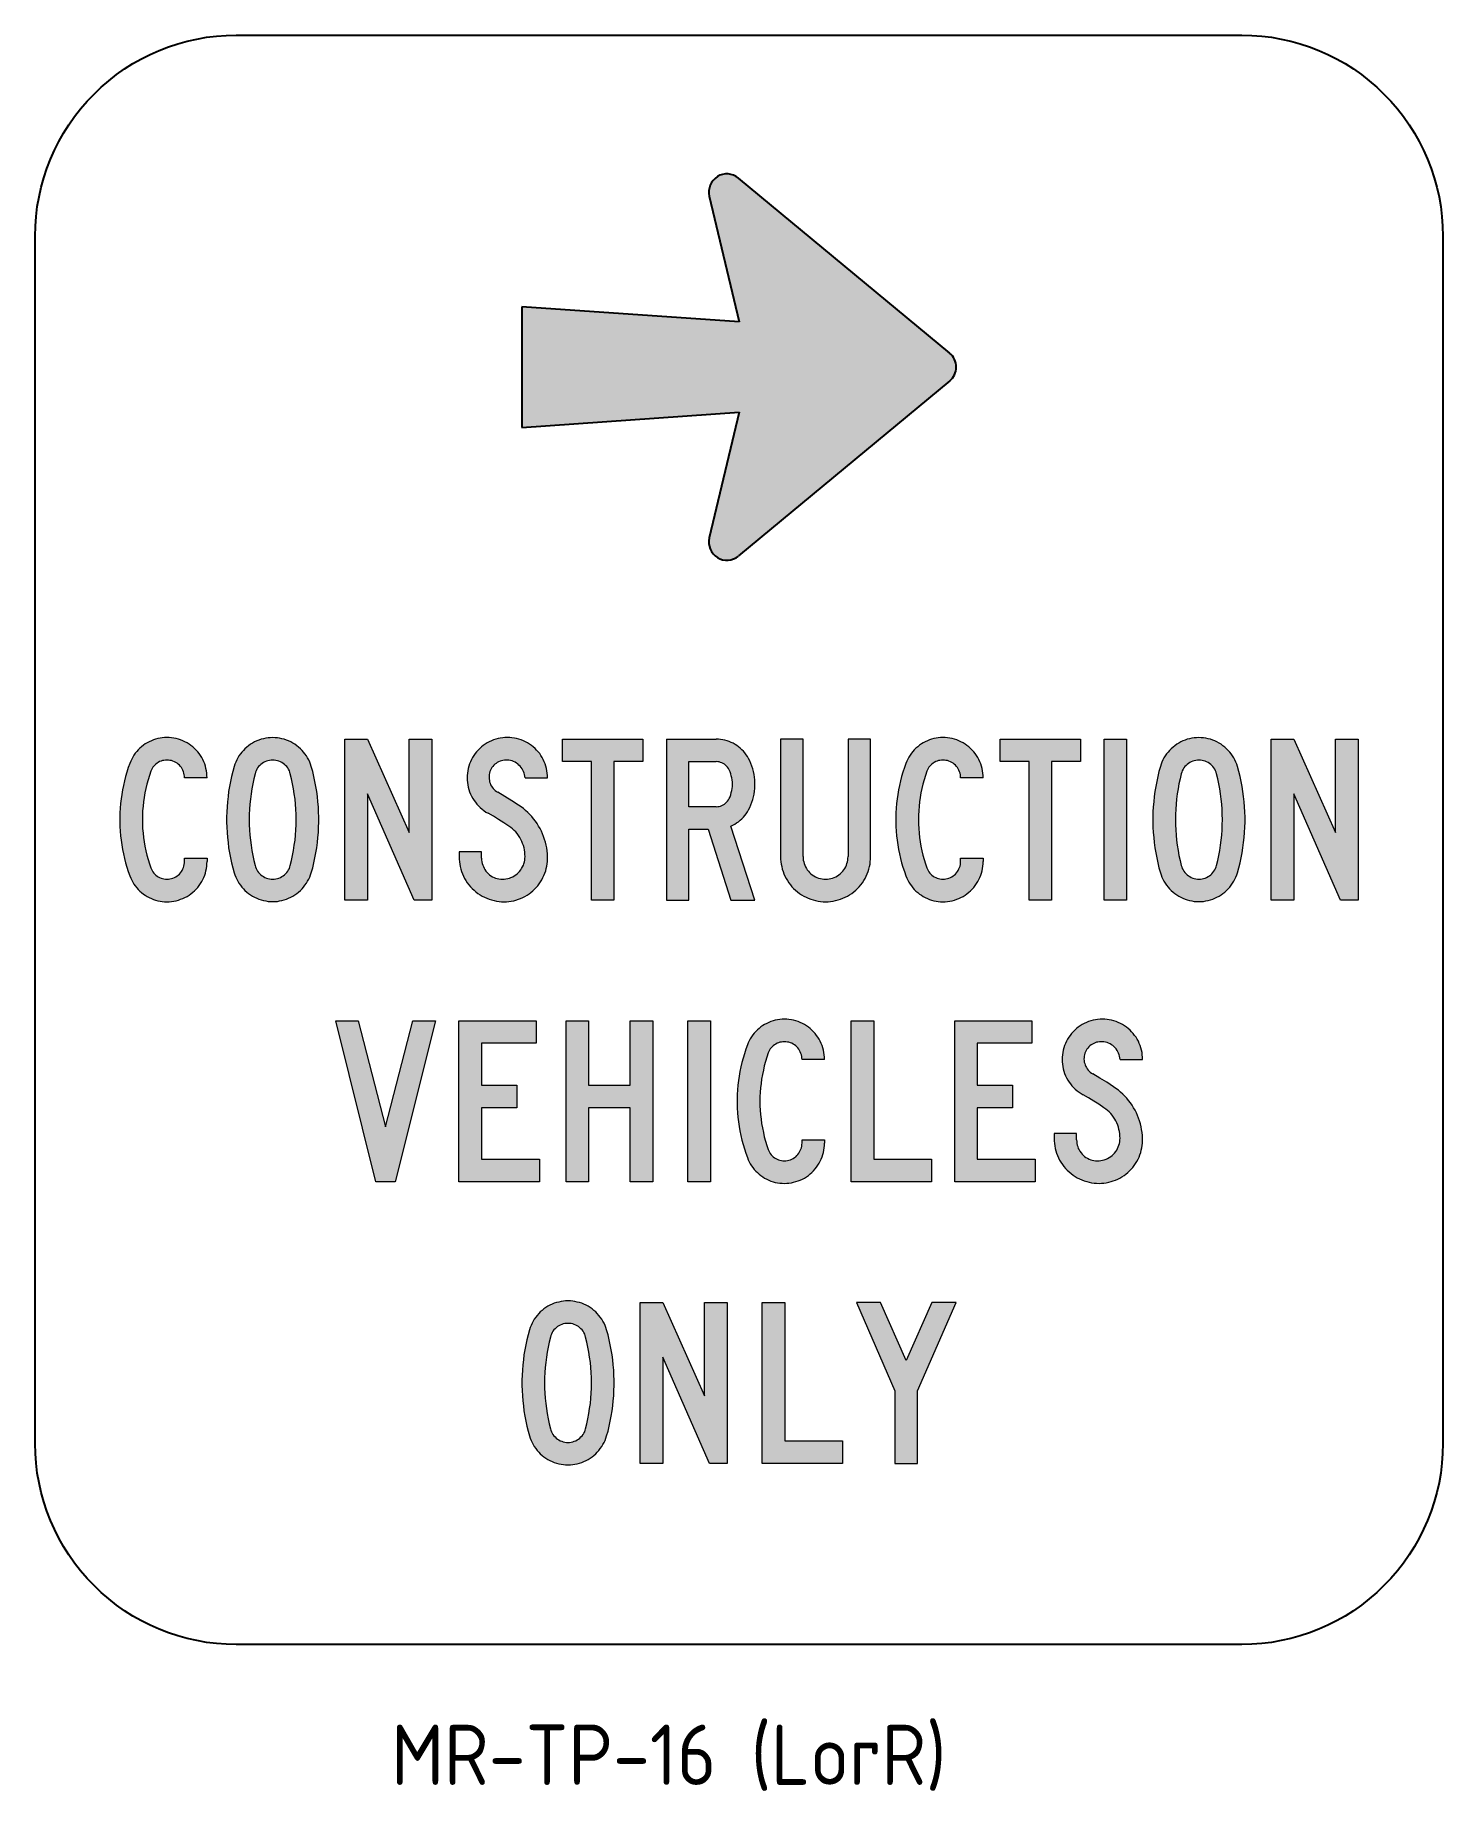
# Model space of a CAD drawing. Extents: x 217.2 to 287.2, y 155.2 to 242.5.
import ezdxf

# ---------------------------------------------------------------- set-up
doc = ezdxf.new("R2010")
doc.units = 0
doc.header["$LTSCALE"] = 12
doc.header["$MEASUREMENT"] = 0
doc.layers.get('0').update_dxf_attribs({"linetype": 'CONTINUOUS'})
for name, color, linetype in [('L25', 1, 'CONTINUOUS'), ('L35', 3, 'CONTINUOUS'), ('T25', 1, 'CONTINUOUS')]:
    doc.layers.add(name, color=color, linetype=linetype)
doc.styles.add('ISO', font='iso')

msp = doc.modelspace()

# ---------------------------------------------------------------- texts
at = {"layer": 'T25', "color": 3, "style": 'ISO'}
msp.add_text('MR-TP-16 (LorR)', height=3, dxfattribs=at).set_placement((234.903, 155.479))

# ---------------------------------------------------------------- blocks, each defined once
blk = doc.blocks.new('S1ARROW')
at = {"layer": 'L35'}
for p, q in [((-9.2, 283.7), (-125.2, 143.7)), ((9.2, 283.7), (125.2, 143.7)), ((-113.2, 124.3), (-30, 144)), ((-30, 144), (-40, 0)), ((30, 144), (113.2, 124.3)), ((40, 0), (30, 144)), ((-40, 0), (40, 0))]:
    blk.add_line(p, q, dxfattribs=at)
for centre, start, end in [((0, 276), 39.6442, 140.3558), ((-116, 136), 140.3558, 283.3008), ((116, 136), 256.6992, 39.6442)]:
    blk.add_arc(centre, 12, start, end, dxfattribs=at)

# ---------------------------------------------------------------- hatches: boundary and pattern name
at = {"layer": 'L25'}
msp.add_hatch(color=256, dxfattribs=at).paths.add_polyline_path([(252.2, 223.707), (250.724, 217.464, 0.719532), (252.174, 216.564), (262.674, 225.264, 0.470094), (262.674, 226.65), (252.174, 235.35, 0.719532), (250.724, 234.45), (252.2, 228.207), (241.4, 228.957), (241.4, 222.957)])
h = msp.add_hatch(color=256, dxfattribs=at)
h.paths.add_polyline_path([(229.89, 201.182), (229.95, 201.43), (230.004, 201.683), (230.049, 201.931), (230.089, 202.184), (230.123, 202.442), (230.148, 202.694), (230.163, 202.952), (230.178, 203.205), (230.178, 203.463), (230.178, 203.716), (230.163, 203.974), (230.148, 204.226), (230.123, 204.484), (230.089, 204.737), (230.049, 204.99), (230.004, 205.243), (229.95, 205.491), (229.89, 205.743), (229.871, 205.818), (229.841, 205.892), (229.801, 205.962), (229.762, 206.031), (229.712, 206.095), (229.657, 206.15), (229.598, 206.205), (229.538, 206.254), (229.469, 206.299), (229.4, 206.333), (229.325, 206.363), (229.251, 206.388), (229.172, 206.408), (229.092, 206.418), (229.013, 206.423), (228.934, 206.418), (228.854, 206.408), (228.775, 206.388), (228.701, 206.363), (228.626, 206.333), (228.557, 206.299), (228.487, 206.254), (228.428, 206.205), (228.368, 206.15), (228.314, 206.095), (228.264, 206.031), (228.225, 205.962), (228.185, 205.892), (228.155, 205.818), (228.135, 205.743), (228.076, 205.491), (228.021, 205.243), (227.977, 204.99), (227.937, 204.737), (227.902, 204.484), (227.878, 204.226), (227.863, 203.974), (227.848, 203.716), (227.848, 203.463), (227.848, 203.205), (227.863, 202.952), (227.878, 202.694), (227.902, 202.442), (227.937, 202.184), (227.977, 201.931), (228.021, 201.683), (228.076, 201.43), (228.135, 201.182), (228.155, 201.108), (228.185, 201.034), (228.225, 200.959), (228.264, 200.895), (228.314, 200.83), (228.368, 200.771), (228.428, 200.716), (228.487, 200.667), (228.557, 200.627), (228.626, 200.587), (228.701, 200.558), (228.775, 200.533), (228.854, 200.518), (228.934, 200.508), (229.013, 200.503), (229.092, 200.508), (229.172, 200.518), (229.251, 200.533), (229.325, 200.558), (229.4, 200.587), (229.469, 200.627), (229.538, 200.667), (229.598, 200.716), (229.657, 200.771), (229.712, 200.83), (229.762, 200.895), (229.801, 200.959), (229.841, 201.034), (229.871, 201.108)], flags=16)
h.paths.add_polyline_path([(230.932, 200.82), (231.001, 201.068), (231.06, 201.316), (231.115, 201.564), (231.16, 201.812), (231.204, 202.065), (231.234, 202.318), (231.264, 202.571), (231.284, 202.823), (231.298, 203.081), (231.303, 203.334), (231.303, 203.587), (231.298, 203.845), (231.284, 204.098), (231.264, 204.35), (231.234, 204.603), (231.204, 204.856), (231.16, 205.109), (231.115, 205.362), (231.06, 205.61), (231.001, 205.858), (230.932, 206.1), (230.897, 206.214), (230.852, 206.324), (230.803, 206.428), (230.748, 206.532), (230.689, 206.631), (230.619, 206.725), (230.55, 206.819), (230.471, 206.904), (230.391, 206.988), (230.302, 207.067), (230.213, 207.137), (230.114, 207.206), (230.014, 207.266), (229.915, 207.325), (229.806, 207.375), (229.697, 207.414), (229.588, 207.454), (229.474, 207.484), (229.36, 207.508), (229.246, 207.523), (229.132, 207.533), (229.013, 207.538), (228.894, 207.533), (228.78, 207.523), (228.666, 207.508), (228.552, 207.484), (228.438, 207.454), (228.329, 207.414), (228.22, 207.375), (228.111, 207.325), (228.011, 207.266), (227.912, 207.206), (227.813, 207.137), (227.724, 207.067), (227.635, 206.988), (227.555, 206.904), (227.476, 206.819), (227.407, 206.725), (227.337, 206.631), (227.278, 206.532), (227.223, 206.428), (227.174, 206.324), (227.129, 206.214), (227.094, 206.1), (227.025, 205.858), (226.965, 205.61), (226.911, 205.362), (226.866, 205.109), (226.822, 204.856), (226.792, 204.603), (226.762, 204.35), (226.742, 204.098), (226.727, 203.845), (226.722, 203.587), (226.722, 203.334), (226.727, 203.081), (226.742, 202.823), (226.762, 202.571), (226.792, 202.318), (226.822, 202.065), (226.866, 201.812), (226.911, 201.564), (226.965, 201.316), (227.025, 201.068), (227.094, 200.82), (227.129, 200.711), (227.174, 200.602), (227.223, 200.498), (227.278, 200.394), (227.337, 200.295), (227.407, 200.196), (227.476, 200.107), (227.555, 200.017), (227.635, 199.933), (227.724, 199.859), (227.813, 199.784), (227.912, 199.715), (228.011, 199.655), (228.111, 199.601), (228.22, 199.551), (228.329, 199.507), (228.438, 199.472), (228.552, 199.442), (228.666, 199.417), (228.78, 199.398), (228.894, 199.388), (229.013, 199.388), (229.132, 199.388), (229.246, 199.398), (229.36, 199.417), (229.474, 199.442), (229.588, 199.472), (229.697, 199.507), (229.806, 199.551), (229.915, 199.601), (230.014, 199.655), (230.114, 199.715), (230.213, 199.784), (230.302, 199.859), (230.391, 199.933), (230.471, 200.017), (230.55, 200.107), (230.619, 200.196), (230.689, 200.295), (230.748, 200.394), (230.803, 200.498), (230.852, 200.602), (230.897, 200.711)])
h.paths.add_polyline_path([(232.607, 199.462), (232.607, 207.464), (233.728, 207.464), (235.805, 202.823), (235.805, 207.464), (236.925, 207.464), (236.925, 199.462), (236.048, 199.462), (233.728, 204.742), (233.728, 199.462)])
h.paths.add_polyline_path([(244.858, 199.462), (244.858, 206.343), (243.42, 206.343), (243.42, 207.464), (247.416, 207.464), (247.416, 206.343), (245.978, 206.343), (245.978, 199.462)])
h.paths.add_polyline_path([(266.622, 199.462), (266.622, 206.343), (265.179, 206.343), (265.179, 207.464), (269.18, 207.464), (269.18, 206.343), (267.738, 206.343), (267.738, 199.462)])
h.paths.add_polyline_path([(270.355, 199.462), (270.355, 207.464), (271.471, 207.464), (271.471, 199.462)])
h.paths.add_polyline_path([(275.948, 201.182), (276.007, 201.43), (276.062, 201.683), (276.106, 201.931), (276.146, 202.184), (276.176, 202.442), (276.2, 202.694), (276.22, 202.952), (276.23, 203.205), (276.235, 203.463), (276.23, 203.716), (276.22, 203.974), (276.2, 204.226), (276.176, 204.484), (276.146, 204.737), (276.106, 204.99), (276.062, 205.243), (276.007, 205.491), (275.948, 205.743), (275.923, 205.818), (275.893, 205.892), (275.858, 205.962), (275.814, 206.031), (275.764, 206.095), (275.715, 206.15), (275.655, 206.205), (275.591, 206.254), (275.526, 206.299), (275.452, 206.333), (275.382, 206.363), (275.303, 206.388), (275.229, 206.408), (275.149, 206.418), (275.07, 206.423), (274.991, 206.418), (274.911, 206.408), (274.832, 206.388), (274.758, 206.363), (274.683, 206.333), (274.614, 206.299), (274.545, 206.254), (274.48, 206.205), (274.426, 206.15), (274.371, 206.095), (274.321, 206.031), (274.277, 205.962), (274.242, 205.892), (274.212, 205.818), (274.188, 205.743), (274.128, 205.491), (274.074, 205.243), (274.029, 204.99), (273.989, 204.737), (273.96, 204.484), (273.935, 204.226), (273.915, 203.974), (273.905, 203.716), (273.9, 203.463), (273.905, 203.205), (273.915, 202.952), (273.935, 202.694), (273.96, 202.442), (273.989, 202.184), (274.029, 201.931), (274.074, 201.683), (274.128, 201.43), (274.188, 201.182), (274.212, 201.108), (274.242, 201.034), (274.277, 200.959), (274.321, 200.895), (274.371, 200.83), (274.426, 200.771), (274.48, 200.716), (274.545, 200.667), (274.614, 200.627), (274.683, 200.587), (274.758, 200.558), (274.832, 200.533), (274.911, 200.518), (274.991, 200.508), (275.07, 200.503), (275.149, 200.508), (275.229, 200.518), (275.303, 200.533), (275.382, 200.558), (275.452, 200.587), (275.526, 200.627), (275.591, 200.667), (275.655, 200.716), (275.715, 200.771), (275.764, 200.83), (275.814, 200.895), (275.858, 200.959), (275.893, 201.034), (275.923, 201.108)], flags=16)
h.paths.add_polyline_path([(276.989, 200.82), (277.053, 201.068), (277.113, 201.316), (277.167, 201.564), (277.217, 201.812), (277.256, 202.065), (277.291, 202.318), (277.321, 202.571), (277.341, 202.823), (277.351, 203.081), (277.36, 203.334), (277.36, 203.587), (277.351, 203.845), (277.341, 204.098), (277.321, 204.35), (277.291, 204.603), (277.256, 204.856), (277.217, 205.109), (277.167, 205.362), (277.113, 205.61), (277.053, 205.858), (276.989, 206.1), (276.949, 206.214), (276.909, 206.324), (276.86, 206.428), (276.805, 206.532), (276.741, 206.631), (276.676, 206.725), (276.602, 206.819), (276.528, 206.904), (276.443, 206.988), (276.359, 207.067), (276.265, 207.137), (276.171, 207.206), (276.071, 207.266), (275.967, 207.325), (275.863, 207.375), (275.754, 207.414), (275.645, 207.454), (275.531, 207.484), (275.417, 207.508), (275.303, 207.523), (275.184, 207.533), (275.07, 207.538), (274.951, 207.533), (274.837, 207.523), (274.718, 207.508), (274.604, 207.484), (274.49, 207.454), (274.381, 207.414), (274.272, 207.375), (274.168, 207.325), (274.064, 207.266), (273.964, 207.206), (273.87, 207.137), (273.781, 207.067), (273.692, 206.988), (273.608, 206.904), (273.533, 206.819), (273.459, 206.725), (273.394, 206.631), (273.33, 206.532), (273.275, 206.428), (273.231, 206.324), (273.186, 206.214), (273.151, 206.1), (273.082, 205.858), (273.023, 205.61), (272.968, 205.362), (272.918, 205.109), (272.879, 204.856), (272.844, 204.603), (272.819, 204.35), (272.794, 204.098), (272.785, 203.845), (272.775, 203.587), (272.775, 203.334), (272.785, 203.081), (272.794, 202.823), (272.819, 202.571), (272.844, 202.318), (272.879, 202.065), (272.918, 201.812), (272.968, 201.564), (273.023, 201.316), (273.082, 201.068), (273.151, 200.82), (273.186, 200.711), (273.231, 200.602), (273.275, 200.498), (273.33, 200.394), (273.394, 200.295), (273.459, 200.196), (273.533, 200.107), (273.608, 200.017), (273.692, 199.933), (273.781, 199.859), (273.87, 199.784), (273.964, 199.715), (274.064, 199.655), (274.168, 199.601), (274.272, 199.551), (274.381, 199.507), (274.49, 199.472), (274.604, 199.442), (274.718, 199.417), (274.837, 199.398), (274.951, 199.388), (275.07, 199.388), (275.184, 199.388), (275.303, 199.398), (275.417, 199.417), (275.531, 199.442), (275.645, 199.472), (275.754, 199.507), (275.863, 199.551), (275.967, 199.601), (276.071, 199.655), (276.171, 199.715), (276.265, 199.784), (276.359, 199.859), (276.443, 199.933), (276.528, 200.017), (276.602, 200.107), (276.676, 200.196), (276.741, 200.295), (276.805, 200.394), (276.86, 200.498), (276.909, 200.602), (276.949, 200.711)])
h.paths.add_polyline_path([(278.664, 199.462), (278.664, 207.464), (279.785, 207.464), (281.862, 202.823), (281.862, 207.464), (282.983, 207.464), (282.983, 199.462), (282.1, 199.462), (279.785, 204.742), (279.785, 199.462)])
h.paths.add_polyline_path([(225.751, 205.54), (224.63, 205.54), (224.625, 205.62), (224.615, 205.694), (224.601, 205.768), (224.581, 205.843), (224.551, 205.912), (224.516, 205.981), (224.472, 206.046), (224.427, 206.11), (224.373, 206.165), (224.318, 206.219), (224.259, 206.264), (224.194, 206.304), (224.125, 206.338), (224.05, 206.368), (223.981, 206.393), (223.902, 206.408), (223.827, 206.418), (223.753, 206.423), (223.678, 206.418), (223.604, 206.408), (223.53, 206.393), (223.46, 206.368), (223.391, 206.343), (223.326, 206.309), (223.262, 206.269), (223.203, 206.224), (223.148, 206.17), (223.098, 206.115), (223.054, 206.061), (223.014, 205.996), (222.979, 205.932), (222.95, 205.862), (222.88, 205.649), (222.816, 205.436), (222.756, 205.223), (222.707, 205.005), (222.662, 204.787), (222.622, 204.569), (222.593, 204.35), (222.568, 204.127), (222.548, 203.904), (222.538, 203.686), (222.538, 203.463), (222.538, 203.24), (222.548, 203.017), (222.568, 202.794), (222.593, 202.576), (222.622, 202.352), (222.662, 202.134), (222.707, 201.916), (222.756, 201.698), (222.816, 201.485), (222.88, 201.272), (222.95, 201.063), (222.979, 200.994), (223.014, 200.93), (223.054, 200.865), (223.098, 200.806), (223.148, 200.751), (223.203, 200.701), (223.262, 200.657), (223.326, 200.617), (223.391, 200.583), (223.46, 200.553), (223.53, 200.533), (223.604, 200.513), (223.678, 200.503), (223.753, 200.503), (223.827, 200.503), (223.902, 200.513), (223.981, 200.533), (224.05, 200.553), (224.125, 200.583), (224.194, 200.617), (224.259, 200.662), (224.318, 200.706), (224.373, 200.756), (224.427, 200.816), (224.472, 200.875), (224.516, 200.939), (224.551, 201.009), (224.581, 201.078), (224.601, 201.153), (224.615, 201.227), (224.625, 201.306), (224.63, 201.381), (224.63, 201.539), (225.751, 201.539), (225.751, 201.381), (225.746, 201.267), (225.736, 201.148), (225.721, 201.034), (225.696, 200.92), (225.667, 200.806), (225.632, 200.697), (225.587, 200.587), (225.538, 200.483), (225.483, 200.379), (225.424, 200.28), (225.359, 200.186), (225.285, 200.092), (225.205, 200.007), (225.126, 199.923), (225.037, 199.849), (224.948, 199.774), (224.853, 199.71), (224.754, 199.646), (224.65, 199.591), (224.546, 199.541), (224.437, 199.502), (224.323, 199.462), (224.214, 199.432), (224.1, 199.412), (223.981, 199.393), (223.867, 199.383), (223.753, 199.383), (223.639, 199.383), (223.525, 199.393), (223.411, 199.412), (223.302, 199.432), (223.193, 199.462), (223.084, 199.497), (222.979, 199.541), (222.875, 199.586), (222.776, 199.641), (222.677, 199.7), (222.583, 199.764), (222.494, 199.834), (222.409, 199.908), (222.33, 199.993), (222.256, 200.077), (222.181, 200.166), (222.117, 200.255), (222.057, 200.354), (222.003, 200.454), (221.953, 200.558), (221.914, 200.662), (221.834, 200.875), (221.765, 201.093), (221.7, 201.316), (221.641, 201.534), (221.591, 201.757), (221.542, 201.981), (221.507, 202.209), (221.472, 202.437), (221.447, 202.66), (221.428, 202.888), (221.413, 203.121), (221.408, 203.349), (221.408, 203.577), (221.413, 203.805), (221.428, 204.033), (221.447, 204.261), (221.472, 204.489), (221.507, 204.717), (221.542, 204.94), (221.591, 205.163), (221.641, 205.387), (221.7, 205.61), (221.765, 205.828), (221.834, 206.046), (221.914, 206.259), (221.953, 206.368), (222.003, 206.467), (222.057, 206.571), (222.117, 206.666), (222.181, 206.76), (222.256, 206.849), (222.33, 206.933), (222.409, 207.013), (222.494, 207.087), (222.583, 207.156), (222.677, 207.221), (222.776, 207.28), (222.875, 207.335), (222.979, 207.384), (223.084, 207.424), (223.193, 207.459), (223.302, 207.489), (223.411, 207.513), (223.525, 207.528), (223.639, 207.538), (223.753, 207.543), (223.867, 207.538), (223.981, 207.528), (224.1, 207.513), (224.214, 207.489), (224.323, 207.459), (224.437, 207.424), (224.546, 207.38), (224.65, 207.33), (224.754, 207.275), (224.853, 207.216), (224.948, 207.147), (225.037, 207.077), (225.126, 206.998), (225.205, 206.918), (225.285, 206.829), (225.359, 206.74), (225.424, 206.641), (225.483, 206.542), (225.538, 206.443), (225.587, 206.333), (225.632, 206.229), (225.667, 206.115), (225.696, 206.001), (225.721, 205.887), (225.736, 205.773), (225.746, 205.659)])
h.paths.add_polyline_path([(239.404, 201.539), (239.404, 201.862), (238.284, 201.862), (238.284, 201.624), (238.284, 201.495), (238.294, 201.371), (238.314, 201.247), (238.338, 201.123), (238.368, 200.999), (238.408, 200.88), (238.452, 200.761), (238.502, 200.647), (238.557, 200.538), (238.621, 200.429), (238.69, 200.325), (238.77, 200.221), (238.849, 200.126), (238.933, 200.032), (239.028, 199.948), (239.122, 199.869), (239.221, 199.789), (239.33, 199.72), (239.434, 199.655), (239.548, 199.601), (239.662, 199.551), (239.781, 199.507), (239.9, 199.467), (240.024, 199.437), (240.148, 199.412), (240.272, 199.393), (240.396, 199.383), (240.52, 199.383), (240.639, 199.383), (240.758, 199.393), (240.877, 199.412), (240.996, 199.432), (241.11, 199.462), (241.229, 199.502), (241.338, 199.541), (241.447, 199.591), (241.556, 199.646), (241.66, 199.705), (241.759, 199.769), (241.853, 199.844), (241.948, 199.918), (242.032, 200.002), (242.116, 200.087), (242.195, 200.176), (242.27, 200.27), (242.334, 200.369), (242.399, 200.473), (242.453, 200.578), (242.503, 200.687), (242.547, 200.801), (242.587, 200.915), (242.617, 201.029), (242.647, 201.143), (242.662, 201.262), (242.676, 201.381), (242.681, 201.5), (242.681, 201.624), (242.671, 201.767), (242.657, 201.911), (242.637, 202.055), (242.607, 202.199), (242.572, 202.338), (242.533, 202.476), (242.483, 202.615), (242.433, 202.749), (242.374, 202.883), (242.31, 203.012), (242.235, 203.141), (242.161, 203.265), (242.077, 203.384), (241.987, 203.498), (241.898, 203.612), (241.799, 203.716), (241.695, 203.82), (241.586, 203.919), (241.477, 204.013), (241.363, 204.098), (241.239, 204.182), (240.897, 204.4), (240.554, 204.613), (240.202, 204.821), (240.138, 204.861), (240.079, 204.906), (240.024, 204.955), (239.974, 205.01), (239.93, 205.069), (239.89, 205.129), (239.85, 205.198), (239.826, 205.268), (239.801, 205.337), (239.786, 205.406), (239.771, 205.481), (239.771, 205.555), (239.771, 205.629), (239.781, 205.704), (239.796, 205.778), (239.816, 205.848), (239.846, 205.917), (239.875, 205.981), (239.915, 206.046), (239.96, 206.105), (240.009, 206.16), (240.064, 206.214), (240.123, 206.259), (240.183, 206.299), (240.247, 206.333), (240.317, 206.363), (240.386, 206.388), (240.46, 206.408), (240.535, 206.418), (240.609, 206.423), (240.683, 206.423), (240.763, 206.413), (240.837, 206.398), (240.916, 206.378), (240.991, 206.348), (241.065, 206.314), (241.13, 206.274), (241.199, 206.229), (241.258, 206.175), (241.313, 206.12), (241.368, 206.056), (241.412, 205.991), (241.452, 205.922), (241.487, 205.853), (241.516, 205.778), (241.536, 205.699), (241.551, 205.62), (241.561, 205.54), (242.681, 205.54), (242.676, 205.659), (242.666, 205.773), (242.652, 205.887), (242.627, 206.001), (242.597, 206.115), (242.562, 206.229), (242.518, 206.333), (242.468, 206.443), (242.414, 206.542), (242.354, 206.641), (242.29, 206.74), (242.215, 206.829), (242.136, 206.918), (242.057, 206.998), (241.967, 207.077), (241.878, 207.147), (241.784, 207.216), (241.685, 207.275), (241.581, 207.33), (241.477, 207.38), (241.368, 207.424), (241.254, 207.459), (241.144, 207.489), (241.03, 207.513), (240.911, 207.528), (240.797, 207.538), (240.683, 207.543), (240.564, 207.538), (240.45, 207.528), (240.331, 207.513), (240.217, 207.489), (240.108, 207.459), (239.994, 207.424), (239.89, 207.38), (239.781, 207.33), (239.682, 207.275), (239.583, 207.216), (239.484, 207.147), (239.394, 207.077), (239.305, 206.998), (239.226, 206.918), (239.147, 206.829), (239.077, 206.74), (239.008, 206.641), (238.948, 206.542), (238.894, 206.443), (238.844, 206.333), (238.799, 206.229), (238.765, 206.115), (238.735, 206.001), (238.71, 205.887), (238.695, 205.773), (238.685, 205.659), (238.68, 205.54), (238.685, 205.421), (238.695, 205.302), (238.715, 205.183), (238.735, 205.069), (238.77, 204.955), (238.804, 204.841), (238.849, 204.732), (238.904, 204.623), (238.958, 204.519), (239.023, 204.42), (239.092, 204.321), (239.166, 204.226), (239.251, 204.142), (239.335, 204.058), (239.424, 203.979), (239.518, 203.909), (239.617, 203.84), (239.722, 203.78), (239.989, 203.632), (240.247, 203.473), (240.505, 203.309), (240.763, 203.141), (240.852, 203.076), (240.936, 203.007), (241.021, 202.928), (241.1, 202.848), (241.169, 202.764), (241.234, 202.675), (241.298, 202.58), (241.353, 202.481), (241.402, 202.382), (241.442, 202.278), (241.482, 202.174), (241.511, 202.065), (241.531, 201.956), (241.551, 201.847), (241.556, 201.733), (241.561, 201.624), (241.556, 201.534), (241.546, 201.445), (241.531, 201.361), (241.506, 201.272), (241.477, 201.192), (241.437, 201.108), (241.392, 201.034), (241.348, 200.959), (241.288, 200.89), (241.229, 200.825), (241.164, 200.766), (241.095, 200.711), (241.021, 200.662), (240.946, 200.617), (240.862, 200.583), (240.783, 200.553), (240.698, 200.528), (240.609, 200.513), (240.52, 200.503), (240.436, 200.498), (240.351, 200.503), (240.262, 200.513), (240.183, 200.533), (240.098, 200.553), (240.019, 200.587), (239.94, 200.622), (239.865, 200.667), (239.796, 200.721), (239.732, 200.776), (239.672, 200.835), (239.617, 200.9), (239.568, 200.974), (239.523, 201.044), (239.489, 201.123), (239.454, 201.202), (239.434, 201.287), (239.414, 201.371), (239.404, 201.455)])
h.paths.add_polyline_path([(251.789, 203.141), (251.893, 203.185), (251.987, 203.24), (252.081, 203.294), (252.17, 203.359), (252.26, 203.428), (252.339, 203.503), (252.418, 203.582), (252.488, 203.666), (252.552, 203.755), (252.617, 203.845), (252.671, 203.944), (252.731, 204.068), (252.79, 204.197), (252.84, 204.326), (252.884, 204.459), (252.919, 204.593), (252.949, 204.732), (252.969, 204.871), (252.983, 205.01), (252.993, 205.154), (252.993, 205.292), (252.983, 205.431), (252.969, 205.57), (252.949, 205.709), (252.919, 205.848), (252.884, 205.981), (252.84, 206.115), (252.79, 206.249), (252.731, 206.378), (252.671, 206.502), (252.617, 206.596), (252.557, 206.685), (252.493, 206.775), (252.418, 206.859), (252.344, 206.933), (252.265, 207.008), (252.18, 207.077), (252.096, 207.142), (252.002, 207.201), (251.908, 207.256), (251.808, 207.3), (251.709, 207.345), (251.605, 207.38), (251.501, 207.409), (251.397, 207.429), (251.288, 207.449), (251.179, 207.459), (251.07, 207.464), (248.591, 207.464), (248.591, 199.462), (249.711, 199.462), (249.711, 202.982), (250.673, 202.982), (251.789, 199.462), (252.988, 199.462)])
h.paths.add_polyline_path([(251.07, 204.102), (249.711, 204.102), (249.711, 206.343), (251.07, 206.343), (251.144, 206.338), (251.214, 206.328), (251.283, 206.309), (251.352, 206.284), (251.417, 206.249), (251.476, 206.214), (251.536, 206.17), (251.585, 206.12), (251.635, 206.066), (251.675, 206.006), (251.709, 205.942), (251.754, 205.843), (251.789, 205.743), (251.818, 205.644), (251.843, 205.54), (251.863, 205.436), (251.873, 205.327), (251.873, 205.223), (251.873, 205.114), (251.863, 205.01), (251.843, 204.906), (251.818, 204.802), (251.789, 204.697), (251.754, 204.598), (251.709, 204.504), (251.675, 204.44), (251.635, 204.38), (251.585, 204.326), (251.536, 204.276), (251.476, 204.231), (251.417, 204.192), (251.352, 204.162), (251.283, 204.137), (251.214, 204.117), (251.144, 204.107)], flags=16)
h.paths.add_polyline_path([(255.388, 201.624), (255.388, 207.464), (254.268, 207.464), (254.268, 201.624), (254.268, 201.495), (254.277, 201.371), (254.297, 201.247), (254.322, 201.123), (254.352, 200.999), (254.391, 200.88), (254.436, 200.761), (254.486, 200.647), (254.54, 200.538), (254.605, 200.429), (254.674, 200.325), (254.753, 200.221), (254.833, 200.126), (254.917, 200.032), (255.011, 199.948), (255.105, 199.869), (255.209, 199.789), (255.314, 199.72), (255.418, 199.655), (255.532, 199.601), (255.646, 199.551), (255.765, 199.507), (255.884, 199.467), (256.008, 199.437), (256.132, 199.412), (256.256, 199.393), (256.379, 199.383), (256.503, 199.383), (256.632, 199.383), (256.756, 199.393), (256.88, 199.412), (257.004, 199.437), (257.128, 199.467), (257.247, 199.507), (257.366, 199.551), (257.48, 199.601), (257.589, 199.655), (257.698, 199.72), (257.802, 199.789), (257.902, 199.869), (258.001, 199.948), (258.09, 200.032), (258.179, 200.126), (258.258, 200.221), (258.333, 200.325), (258.402, 200.429), (258.467, 200.538), (258.526, 200.647), (258.576, 200.761), (258.62, 200.88), (258.66, 200.999), (258.69, 201.123), (258.715, 201.247), (258.729, 201.371), (258.739, 201.495), (258.744, 201.624), (258.744, 207.464), (257.624, 207.464), (257.624, 201.624), (257.619, 201.534), (257.609, 201.445), (257.594, 201.361), (257.569, 201.277), (257.54, 201.192), (257.505, 201.113), (257.46, 201.034), (257.411, 200.964), (257.356, 200.895), (257.297, 200.83), (257.232, 200.766), (257.163, 200.711), (257.093, 200.667), (257.014, 200.622), (256.935, 200.587), (256.85, 200.553), (256.766, 200.533), (256.682, 200.513), (256.593, 200.503), (256.503, 200.503), (256.419, 200.503), (256.33, 200.513), (256.246, 200.533), (256.156, 200.553), (256.077, 200.587), (255.998, 200.622), (255.918, 200.667), (255.844, 200.711), (255.775, 200.766), (255.71, 200.83), (255.651, 200.895), (255.596, 200.964), (255.552, 201.034), (255.507, 201.113), (255.467, 201.192), (255.438, 201.277), (255.418, 201.361), (255.398, 201.445), (255.388, 201.534)])
h.paths.add_polyline_path([(264.337, 205.54), (263.216, 205.54), (263.216, 205.62), (263.206, 205.694), (263.191, 205.768), (263.167, 205.843), (263.137, 205.912), (263.102, 205.981), (263.062, 206.046), (263.013, 206.11), (262.963, 206.165), (262.904, 206.219), (262.844, 206.264), (262.78, 206.304), (262.71, 206.338), (262.641, 206.368), (262.567, 206.393), (262.492, 206.408), (262.418, 206.418), (262.339, 206.423), (262.264, 206.418), (262.19, 206.408), (262.121, 206.393), (262.046, 206.368), (261.982, 206.343), (261.912, 206.309), (261.853, 206.269), (261.793, 206.224), (261.739, 206.17), (261.689, 206.115), (261.645, 206.061), (261.605, 205.996), (261.57, 205.932), (261.54, 205.862), (261.466, 205.649), (261.402, 205.436), (261.347, 205.223), (261.293, 205.005), (261.248, 204.787), (261.213, 204.569), (261.179, 204.35), (261.154, 204.127), (261.139, 203.904), (261.129, 203.686), (261.124, 203.463), (261.129, 203.24), (261.139, 203.017), (261.154, 202.794), (261.179, 202.576), (261.213, 202.352), (261.248, 202.134), (261.293, 201.916), (261.347, 201.698), (261.402, 201.485), (261.466, 201.272), (261.54, 201.063), (261.57, 200.994), (261.605, 200.93), (261.645, 200.865), (261.689, 200.806), (261.739, 200.751), (261.793, 200.701), (261.853, 200.657), (261.912, 200.617), (261.982, 200.583), (262.046, 200.553), (262.121, 200.533), (262.19, 200.513), (262.264, 200.503), (262.339, 200.503), (262.418, 200.503), (262.492, 200.513), (262.567, 200.533), (262.641, 200.553), (262.71, 200.583), (262.78, 200.617), (262.844, 200.662), (262.904, 200.706), (262.963, 200.756), (263.013, 200.816), (263.062, 200.875), (263.102, 200.939), (263.137, 201.009), (263.167, 201.078), (263.191, 201.153), (263.206, 201.227), (263.216, 201.306), (263.216, 201.381), (263.216, 201.539), (264.337, 201.539), (264.337, 201.381), (264.337, 201.267), (264.327, 201.148), (264.307, 201.034), (264.287, 200.92), (264.257, 200.806), (264.218, 200.697), (264.178, 200.587), (264.128, 200.483), (264.074, 200.379), (264.014, 200.28), (263.945, 200.186), (263.876, 200.092), (263.796, 200.007), (263.712, 199.923), (263.628, 199.849), (263.533, 199.774), (263.439, 199.71), (263.34, 199.646), (263.236, 199.591), (263.132, 199.541), (263.023, 199.502), (262.914, 199.462), (262.8, 199.432), (262.686, 199.412), (262.572, 199.393), (262.458, 199.383), (262.339, 199.383), (262.225, 199.383), (262.111, 199.393), (262.002, 199.412), (261.887, 199.432), (261.778, 199.462), (261.669, 199.497), (261.565, 199.541), (261.461, 199.586), (261.362, 199.641), (261.268, 199.7), (261.174, 199.764), (261.084, 199.834), (261, 199.908), (260.916, 199.993), (260.841, 200.077), (260.772, 200.166), (260.708, 200.255), (260.643, 200.354), (260.594, 200.454), (260.544, 200.558), (260.499, 200.662), (260.425, 200.875), (260.351, 201.093), (260.286, 201.316), (260.232, 201.534), (260.177, 201.757), (260.132, 201.981), (260.093, 202.209), (260.058, 202.437), (260.033, 202.66), (260.013, 202.888), (260.004, 203.121), (259.994, 203.349), (259.994, 203.577), (260.004, 203.805), (260.013, 204.033), (260.033, 204.261), (260.058, 204.489), (260.093, 204.717), (260.132, 204.94), (260.177, 205.163), (260.232, 205.387), (260.286, 205.61), (260.351, 205.828), (260.425, 206.046), (260.499, 206.259), (260.544, 206.368), (260.594, 206.467), (260.643, 206.571), (260.708, 206.666), (260.772, 206.76), (260.841, 206.849), (260.916, 206.933), (261, 207.013), (261.084, 207.087), (261.174, 207.156), (261.268, 207.221), (261.362, 207.28), (261.461, 207.335), (261.565, 207.384), (261.669, 207.424), (261.778, 207.459), (261.887, 207.489), (262.002, 207.513), (262.111, 207.528), (262.225, 207.538), (262.339, 207.543), (262.458, 207.538), (262.572, 207.528), (262.686, 207.513), (262.8, 207.489), (262.914, 207.459), (263.023, 207.424), (263.132, 207.38), (263.236, 207.33), (263.34, 207.275), (263.439, 207.216), (263.533, 207.147), (263.628, 207.077), (263.712, 206.998), (263.796, 206.918), (263.876, 206.829), (263.945, 206.74), (264.014, 206.641), (264.074, 206.542), (264.128, 206.443), (264.178, 206.333), (264.218, 206.229), (264.257, 206.115), (264.287, 206.001), (264.307, 205.887), (264.327, 205.773), (264.337, 205.659)])
h = msp.add_hatch(color=256, dxfattribs=at)
h.paths.add_polyline_path([(234.144, 185.462), (232.146, 193.463), (233.267, 193.463), (234.625, 188.183), (235.983, 193.463), (237.104, 193.463), (235.106, 185.462)])
h.paths.add_polyline_path([(238.274, 185.462), (238.274, 193.463), (242.111, 193.463), (242.111, 192.343), (239.394, 192.343), (239.394, 190.261), (241.154, 190.261), (241.154, 189.14), (239.394, 189.14), (239.394, 186.582), (242.275, 186.582), (242.275, 185.462)])
h.paths.add_polyline_path([(243.599, 185.462), (243.599, 193.463), (244.719, 193.463), (244.719, 190.261), (246.796, 190.261), (246.796, 193.463), (247.917, 193.463), (247.917, 185.462), (246.796, 185.462), (246.796, 189.14), (244.719, 189.14), (244.719, 185.462)])
h.paths.add_polyline_path([(249.657, 185.462), (249.657, 193.463), (250.777, 193.463), (250.777, 185.462)])
h.paths.add_polyline_path([(257.783, 185.462), (257.783, 193.463), (258.898, 193.463), (258.898, 186.582), (261.778, 186.582), (261.778, 185.462)])
h.paths.add_polyline_path([(262.929, 185.462), (262.929, 193.463), (266.766, 193.463), (266.766, 192.343), (264.044, 192.343), (264.044, 190.261), (265.804, 190.261), (265.804, 189.14), (264.044, 189.14), (264.044, 186.582), (266.925, 186.582), (266.925, 185.462)])
h.paths.add_polyline_path([(270.266, 192.422), (270.192, 192.422), (270.117, 192.417), (270.048, 192.407), (269.974, 192.392), (269.904, 192.368), (269.835, 192.338), (269.77, 192.303), (269.706, 192.259), (269.651, 192.214), (269.597, 192.164), (269.547, 192.105), (269.503, 192.045), (269.463, 191.986), (269.433, 191.916), (269.403, 191.847), (269.384, 191.778), (269.369, 191.703), (269.359, 191.629), (269.354, 191.555), (269.359, 191.48), (269.369, 191.411), (269.389, 191.336), (269.408, 191.267), (269.438, 191.198), (269.473, 191.133), (269.512, 191.069), (269.562, 191.009), (269.612, 190.955), (269.666, 190.905), (269.726, 190.86), (269.79, 190.821), (270.137, 190.618), (270.484, 190.404), (270.826, 190.181), (270.945, 190.102), (271.064, 190.013), (271.173, 189.918), (271.282, 189.819), (271.386, 189.72), (271.481, 189.611), (271.575, 189.502), (271.664, 189.383), (271.743, 189.264), (271.823, 189.14), (271.892, 189.016), (271.957, 188.882), (272.016, 188.753), (272.071, 188.615), (272.12, 188.481), (272.16, 188.342), (272.195, 188.198), (272.219, 188.054), (272.244, 187.911), (272.259, 187.767), (272.264, 187.623), (272.269, 187.504), (272.259, 187.385), (272.249, 187.266), (272.229, 187.147), (272.204, 187.028), (272.175, 186.914), (272.135, 186.8), (272.09, 186.686), (272.041, 186.582), (271.986, 186.473), (271.922, 186.374), (271.852, 186.275), (271.783, 186.175), (271.704, 186.086), (271.619, 186.002), (271.53, 185.918), (271.441, 185.843), (271.347, 185.774), (271.243, 185.704), (271.139, 185.645), (271.034, 185.59), (270.925, 185.541), (270.811, 185.501), (270.697, 185.466), (270.583, 185.437), (270.464, 185.412), (270.345, 185.397), (270.226, 185.387), (270.107, 185.382), (269.983, 185.387), (269.855, 185.397), (269.731, 185.412), (269.607, 185.437), (269.488, 185.466), (269.369, 185.506), (269.25, 185.551), (269.136, 185.6), (269.022, 185.66), (268.913, 185.724), (268.808, 185.794), (268.709, 185.868), (268.615, 185.947), (268.521, 186.037), (268.437, 186.126), (268.352, 186.225), (268.278, 186.324), (268.209, 186.428), (268.144, 186.537), (268.09, 186.646), (268.035, 186.765), (267.99, 186.879), (267.956, 187.003), (267.921, 187.122), (267.901, 187.246), (267.881, 187.37), (267.871, 187.499), (267.871, 187.623), (267.871, 187.861), (268.987, 187.861), (268.987, 187.544), (268.992, 187.455), (269.002, 187.37), (269.017, 187.286), (269.041, 187.207), (269.071, 187.122), (269.111, 187.048), (269.155, 186.974), (269.205, 186.904), (269.26, 186.835), (269.319, 186.775), (269.384, 186.721), (269.453, 186.671), (269.527, 186.627), (269.607, 186.587), (269.686, 186.557), (269.765, 186.532), (269.85, 186.513), (269.934, 186.503), (270.023, 186.498), (270.107, 186.503), (270.197, 186.513), (270.281, 186.527), (270.365, 186.552), (270.449, 186.582), (270.529, 186.622), (270.608, 186.661), (270.682, 186.711), (270.752, 186.765), (270.816, 186.825), (270.876, 186.889), (270.93, 186.959), (270.98, 187.033), (271.025, 187.112), (271.059, 187.192), (271.094, 187.276), (271.114, 187.36), (271.134, 187.445), (271.144, 187.534), (271.148, 187.623), (271.144, 187.732), (271.134, 187.846), (271.119, 187.955), (271.094, 188.064), (271.064, 188.173), (271.03, 188.277), (270.985, 188.382), (270.94, 188.481), (270.886, 188.58), (270.821, 188.674), (270.757, 188.763), (270.682, 188.848), (270.608, 188.932), (270.524, 189.006), (270.44, 189.076), (270.345, 189.14), (270.093, 189.314), (269.835, 189.472), (269.572, 189.631), (269.309, 189.785), (269.205, 189.844), (269.106, 189.909), (269.012, 189.983), (268.922, 190.057), (268.833, 190.142), (268.754, 190.231), (268.68, 190.32), (268.61, 190.419), (268.546, 190.518), (268.486, 190.622), (268.437, 190.732), (268.392, 190.841), (268.357, 190.955), (268.323, 191.069), (268.298, 191.188), (268.283, 191.307), (268.273, 191.421), (268.268, 191.545), (268.273, 191.659), (268.283, 191.773), (268.298, 191.892), (268.323, 192.006), (268.352, 192.115), (268.387, 192.229), (268.432, 192.338), (268.476, 192.442), (268.536, 192.546), (268.595, 192.645), (268.66, 192.739), (268.734, 192.829), (268.808, 192.918), (268.893, 193.002), (268.982, 193.077), (269.071, 193.151), (269.165, 193.215), (269.265, 193.28), (269.369, 193.334), (269.473, 193.384), (269.582, 193.424), (269.691, 193.458), (269.805, 193.488), (269.919, 193.513), (270.033, 193.528), (270.152, 193.538), (270.266, 193.543), (270.385, 193.538), (270.499, 193.528), (270.613, 193.513), (270.727, 193.488), (270.841, 193.458), (270.95, 193.424), (271.059, 193.384), (271.168, 193.334), (271.267, 193.28), (271.367, 193.215), (271.466, 193.151), (271.555, 193.077), (271.644, 193.002), (271.724, 192.918), (271.803, 192.829), (271.872, 192.739), (271.942, 192.645), (272.001, 192.546), (272.056, 192.442), (272.105, 192.338), (272.15, 192.229), (272.185, 192.115), (272.214, 192.006), (272.239, 191.892), (272.254, 191.773), (272.264, 191.659), (272.264, 191.545), (271.148, 191.545), (271.139, 191.624), (271.124, 191.698), (271.104, 191.778), (271.074, 191.852), (271.039, 191.926), (271, 191.991), (270.95, 192.06), (270.901, 192.12), (270.846, 192.174), (270.782, 192.229), (270.717, 192.273), (270.648, 192.313), (270.578, 192.348), (270.504, 192.378), (270.425, 192.397), (270.345, 192.412)])
h.paths.add_polyline_path([(256.454, 191.545), (255.333, 191.545), (255.328, 191.619), (255.319, 191.693), (255.304, 191.773), (255.279, 191.842), (255.249, 191.916), (255.214, 191.981), (255.175, 192.05), (255.13, 192.11), (255.076, 192.164), (255.021, 192.219), (254.957, 192.263), (254.892, 192.308), (254.828, 192.343), (254.753, 192.373), (254.679, 192.392), (254.605, 192.407), (254.53, 192.417), (254.451, 192.422), (254.377, 192.417), (254.307, 192.407), (254.233, 192.392), (254.163, 192.373), (254.094, 192.343), (254.03, 192.308), (253.965, 192.268), (253.906, 192.224), (253.851, 192.174), (253.801, 192.12), (253.757, 192.06), (253.717, 191.996), (253.682, 191.931), (253.653, 191.862), (253.583, 191.654), (253.519, 191.441), (253.459, 191.222), (253.41, 191.009), (253.365, 190.791), (253.326, 190.568), (253.296, 190.35), (253.271, 190.127), (253.251, 189.909), (253.241, 189.685), (253.236, 189.462), (253.241, 189.239), (253.251, 189.016), (253.271, 188.798), (253.296, 188.575), (253.326, 188.352), (253.365, 188.134), (253.41, 187.916), (253.459, 187.702), (253.519, 187.484), (253.583, 187.271), (253.653, 187.063), (253.682, 186.993), (253.717, 186.929), (253.757, 186.865), (253.801, 186.805), (253.851, 186.751), (253.906, 186.701), (253.965, 186.656), (254.03, 186.617), (254.094, 186.582), (254.163, 186.552), (254.233, 186.532), (254.307, 186.518), (254.377, 186.508), (254.451, 186.503), (254.53, 186.508), (254.605, 186.518), (254.679, 186.532), (254.753, 186.552), (254.828, 186.582), (254.892, 186.617), (254.957, 186.661), (255.021, 186.706), (255.076, 186.76), (255.13, 186.815), (255.175, 186.874), (255.214, 186.944), (255.249, 187.008), (255.279, 187.083), (255.304, 187.152), (255.319, 187.231), (255.328, 187.306), (255.333, 187.38), (255.333, 187.544), (256.454, 187.544), (256.454, 187.38), (256.449, 187.266), (256.439, 187.152), (256.424, 187.033), (256.399, 186.919), (256.37, 186.81), (256.335, 186.696), (256.29, 186.587), (256.241, 186.483), (256.186, 186.379), (256.127, 186.28), (256.057, 186.185), (255.988, 186.096), (255.909, 186.007), (255.829, 185.923), (255.74, 185.848), (255.651, 185.774), (255.552, 185.709), (255.452, 185.645), (255.353, 185.59), (255.244, 185.541), (255.14, 185.501), (255.026, 185.466), (254.917, 185.437), (254.803, 185.412), (254.684, 185.397), (254.57, 185.387), (254.451, 185.382), (254.342, 185.387), (254.228, 185.397), (254.114, 185.412), (254.005, 185.432), (253.891, 185.462), (253.787, 185.496), (253.678, 185.541), (253.578, 185.59), (253.474, 185.64), (253.38, 185.699), (253.286, 185.764), (253.197, 185.838), (253.112, 185.913), (253.033, 185.992), (252.954, 186.076), (252.884, 186.166), (252.82, 186.26), (252.76, 186.354), (252.706, 186.453), (252.656, 186.557), (252.617, 186.661), (252.537, 186.879), (252.468, 187.098), (252.403, 187.316), (252.344, 187.534), (252.289, 187.757), (252.245, 187.985), (252.205, 188.208), (252.175, 188.436), (252.146, 188.664), (252.131, 188.892), (252.116, 189.12), (252.111, 189.348), (252.111, 189.576), (252.116, 189.804), (252.131, 190.033), (252.146, 190.261), (252.175, 190.489), (252.205, 190.717), (252.245, 190.94), (252.289, 191.168), (252.344, 191.386), (252.403, 191.609), (252.468, 191.827), (252.537, 192.045), (252.617, 192.263), (252.656, 192.368), (252.706, 192.472), (252.76, 192.571), (252.82, 192.665), (252.884, 192.759), (252.954, 192.848), (253.033, 192.933), (253.112, 193.012), (253.197, 193.086), (253.286, 193.161), (253.38, 193.225), (253.474, 193.285), (253.578, 193.334), (253.678, 193.384), (253.787, 193.429), (253.891, 193.463), (254.005, 193.493), (254.114, 193.513), (254.228, 193.528), (254.342, 193.538), (254.451, 193.543), (254.57, 193.538), (254.684, 193.528), (254.803, 193.513), (254.917, 193.488), (255.026, 193.458), (255.14, 193.424), (255.244, 193.384), (255.353, 193.334), (255.452, 193.28), (255.552, 193.215), (255.651, 193.151), (255.74, 193.077), (255.829, 193.002), (255.909, 192.918), (255.988, 192.829), (256.057, 192.739), (256.127, 192.645), (256.186, 192.546), (256.241, 192.442), (256.29, 192.338), (256.335, 192.229), (256.37, 192.115), (256.399, 192.006), (256.424, 191.892), (256.439, 191.773), (256.449, 191.659)])
h = msp.add_hatch(color=256, dxfattribs=at)
h.paths.add_polyline_path([(244.575, 173.181), (244.635, 173.434), (244.689, 173.682), (244.734, 173.935), (244.774, 174.188), (244.808, 174.441), (244.833, 174.698), (244.848, 174.951), (244.863, 175.209), (244.863, 175.462), (244.863, 175.72), (244.848, 175.972), (244.833, 176.23), (244.808, 176.483), (244.774, 176.741), (244.734, 176.994), (244.689, 177.242), (244.635, 177.494), (244.575, 177.742), (244.555, 177.817), (244.526, 177.891), (244.486, 177.965), (244.446, 178.03), (244.397, 178.094), (244.342, 178.154), (244.283, 178.208), (244.223, 178.258), (244.154, 178.298), (244.084, 178.337), (244.01, 178.367), (243.936, 178.392), (243.856, 178.407), (243.777, 178.417), (243.698, 178.422), (243.618, 178.417), (243.539, 178.407), (243.46, 178.392), (243.385, 178.367), (243.311, 178.337), (243.242, 178.298), (243.172, 178.258), (243.113, 178.208), (243.053, 178.154), (242.999, 178.094), (242.949, 178.03), (242.909, 177.965), (242.87, 177.891), (242.84, 177.817), (242.82, 177.742), (242.761, 177.494), (242.706, 177.242), (242.662, 176.994), (242.622, 176.741), (242.587, 176.483), (242.562, 176.23), (242.547, 175.972), (242.533, 175.72), (242.533, 175.462), (242.533, 175.209), (242.547, 174.951), (242.562, 174.698), (242.587, 174.441), (242.622, 174.188), (242.662, 173.935), (242.706, 173.682), (242.761, 173.434), (242.82, 173.181), (242.84, 173.107), (242.87, 173.033), (242.909, 172.963), (242.949, 172.894), (242.999, 172.829), (243.053, 172.775), (243.113, 172.72), (243.172, 172.671), (243.242, 172.626), (243.311, 172.591), (243.385, 172.562), (243.46, 172.537), (243.539, 172.517), (243.618, 172.507), (243.698, 172.502), (243.777, 172.507), (243.856, 172.517), (243.936, 172.537), (244.01, 172.562), (244.084, 172.591), (244.154, 172.626), (244.223, 172.671), (244.283, 172.72), (244.342, 172.775), (244.397, 172.829), (244.446, 172.894), (244.486, 172.963), (244.526, 173.033), (244.555, 173.107)], flags=16)
h.paths.add_polyline_path([(245.616, 172.824), (245.686, 173.067), (245.745, 173.315), (245.8, 173.563), (245.844, 173.816), (245.889, 174.069), (245.919, 174.322), (245.948, 174.574), (245.968, 174.827), (245.983, 175.08), (245.988, 175.338), (245.988, 175.591), (245.983, 175.844), (245.968, 176.101), (245.948, 176.354), (245.919, 176.607), (245.889, 176.86), (245.844, 177.113), (245.8, 177.361), (245.745, 177.609), (245.686, 177.856), (245.616, 178.104), (245.582, 178.213), (245.537, 178.322), (245.487, 178.427), (245.433, 178.531), (245.373, 178.63), (245.304, 178.729), (245.235, 178.818), (245.155, 178.907), (245.076, 178.992), (244.987, 179.066), (244.897, 179.14), (244.798, 179.21), (244.699, 179.269), (244.6, 179.324), (244.491, 179.373), (244.382, 179.418), (244.273, 179.453), (244.159, 179.483), (244.045, 179.507), (243.931, 179.527), (243.817, 179.537), (243.698, 179.537), (243.579, 179.537), (243.465, 179.527), (243.351, 179.507), (243.237, 179.483), (243.123, 179.453), (243.014, 179.418), (242.904, 179.373), (242.795, 179.324), (242.696, 179.269), (242.597, 179.21), (242.498, 179.14), (242.409, 179.066), (242.319, 178.992), (242.24, 178.907), (242.161, 178.818), (242.091, 178.729), (242.022, 178.63), (241.962, 178.531), (241.908, 178.427), (241.858, 178.322), (241.814, 178.213), (241.779, 178.104), (241.71, 177.856), (241.65, 177.609), (241.596, 177.361), (241.551, 177.113), (241.506, 176.86), (241.477, 176.607), (241.447, 176.354), (241.427, 176.101), (241.412, 175.844), (241.407, 175.591), (241.407, 175.338), (241.412, 175.08), (241.427, 174.827), (241.447, 174.574), (241.477, 174.322), (241.506, 174.069), (241.551, 173.816), (241.596, 173.563), (241.65, 173.315), (241.71, 173.067), (241.779, 172.824), (241.814, 172.71), (241.858, 172.601), (241.908, 172.497), (241.962, 172.393), (242.022, 172.294), (242.091, 172.2), (242.161, 172.105), (242.24, 172.021), (242.319, 171.937), (242.409, 171.858), (242.498, 171.788), (242.597, 171.719), (242.696, 171.659), (242.795, 171.6), (242.904, 171.55), (243.014, 171.511), (243.123, 171.471), (243.237, 171.441), (243.351, 171.416), (243.465, 171.401), (243.579, 171.392), (243.698, 171.387), (243.817, 171.392), (243.931, 171.401), (244.045, 171.416), (244.159, 171.441), (244.273, 171.471), (244.382, 171.511), (244.491, 171.55), (244.6, 171.6), (244.699, 171.659), (244.798, 171.719), (244.897, 171.788), (244.987, 171.858), (245.076, 171.937), (245.155, 172.021), (245.235, 172.105), (245.304, 172.2), (245.373, 172.294), (245.433, 172.393), (245.487, 172.497), (245.537, 172.601), (245.582, 172.71)])
h.paths.add_polyline_path([(247.292, 171.461), (247.292, 179.463), (248.412, 179.463), (250.49, 174.822), (250.49, 179.463), (251.61, 179.463), (251.61, 171.461), (250.733, 171.461), (248.412, 176.741), (248.412, 171.461)])
h.paths.add_polyline_path([(253.35, 171.461), (253.35, 179.463), (254.471, 179.463), (254.471, 172.581), (257.346, 172.581), (257.346, 171.461)])
h.paths.add_polyline_path([(259.954, 171.461), (261.074, 171.461), (261.074, 175.065), (262.993, 179.463), (261.793, 179.463), (260.514, 176.582), (259.235, 179.463), (258.035, 179.463), (259.954, 175.065)])

# ---------------------------------------------------------------- linework, layer by layer
at = {"color": 3, "lineweight": 0}
for points in [[(223.753, 207.543), (223.639, 207.538), (223.525, 207.528), (223.411, 207.513), (223.302, 207.489), (223.193, 207.459), (223.084, 207.424), (222.979, 207.384), (222.875, 207.335), (222.776, 207.28), (222.677, 207.221), (222.583, 207.156), (222.494, 207.087), (222.409, 207.013), (222.33, 206.933), (222.256, 206.849), (222.181, 206.76), (222.117, 206.666), (222.057, 206.571), (222.003, 206.467), (221.953, 206.368), (221.914, 206.259)], [(225.751, 205.54), (225.746, 205.659), (225.736, 205.773), (225.721, 205.887), (225.696, 206.001), (225.667, 206.115), (225.632, 206.229), (225.587, 206.333), (225.538, 206.443), (225.483, 206.542), (225.424, 206.641), (225.359, 206.74), (225.285, 206.829), (225.205, 206.918), (225.126, 206.998), (225.037, 207.077), (224.948, 207.147), (224.853, 207.216), (224.754, 207.275), (224.65, 207.33), (224.546, 207.38), (224.437, 207.424), (224.323, 207.459), (224.214, 207.489), (224.1, 207.513), (223.981, 207.528), (223.867, 207.538), (223.753, 207.543)], [(230.932, 200.82), (231.001, 201.068), (231.06, 201.316), (231.115, 201.564), (231.16, 201.812), (231.204, 202.065), (231.234, 202.318), (231.264, 202.571), (231.284, 202.823), (231.298, 203.081), (231.303, 203.334), (231.303, 203.587), (231.298, 203.845), (231.284, 204.098), (231.264, 204.35), (231.234, 204.603), (231.204, 204.856), (231.16, 205.109), (231.115, 205.362), (231.06, 205.61), (231.001, 205.858), (230.932, 206.1), (230.897, 206.214), (230.852, 206.324), (230.803, 206.428), (230.748, 206.532), (230.689, 206.631), (230.619, 206.725), (230.55, 206.819), (230.471, 206.904), (230.391, 206.988), (230.302, 207.067), (230.213, 207.137), (230.114, 207.206), (230.014, 207.266), (229.915, 207.325), (229.806, 207.375), (229.697, 207.414), (229.588, 207.454), (229.474, 207.484), (229.36, 207.508), (229.246, 207.523), (229.132, 207.533), (229.013, 207.538), (228.894, 207.533), (228.78, 207.523), (228.666, 207.508), (228.552, 207.484), (228.438, 207.454), (228.329, 207.414), (228.22, 207.375), (228.111, 207.325), (228.011, 207.266), (227.912, 207.206), (227.813, 207.137), (227.724, 207.067), (227.635, 206.988), (227.555, 206.904), (227.476, 206.819), (227.407, 206.725), (227.337, 206.631), (227.278, 206.532), (227.223, 206.428), (227.174, 206.324), (227.129, 206.214), (227.094, 206.1), (227.025, 205.858), (226.965, 205.61), (226.911, 205.362), (226.866, 205.109), (226.822, 204.856), (226.792, 204.603), (226.762, 204.35), (226.742, 204.098), (226.727, 203.845), (226.722, 203.587), (226.722, 203.334), (226.727, 203.081), (226.742, 202.823), (226.762, 202.571), (226.792, 202.318), (226.822, 202.065), (226.866, 201.812), (226.911, 201.564), (226.965, 201.316), (227.025, 201.068), (227.094, 200.82), (227.129, 200.711), (227.174, 200.602), (227.223, 200.498), (227.278, 200.394), (227.337, 200.295), (227.407, 200.196), (227.476, 200.107), (227.555, 200.017), (227.635, 199.933), (227.724, 199.859), (227.813, 199.784), (227.912, 199.715), (228.011, 199.655), (228.111, 199.601), (228.22, 199.551), (228.329, 199.507), (228.438, 199.472), (228.552, 199.442), (228.666, 199.417), (228.78, 199.398), (228.894, 199.388), (229.013, 199.388), (229.132, 199.388), (229.246, 199.398), (229.36, 199.417), (229.474, 199.442), (229.588, 199.472), (229.697, 199.507), (229.806, 199.551), (229.915, 199.601), (230.014, 199.655), (230.114, 199.715), (230.213, 199.784), (230.302, 199.859), (230.391, 199.933), (230.471, 200.017), (230.55, 200.107), (230.619, 200.196), (230.689, 200.295), (230.748, 200.394), (230.803, 200.498), (230.852, 200.602), (230.897, 200.711), (230.932, 200.82), (230.932, 200.82)], [(232.607, 199.462), (232.607, 207.464), (233.728, 207.464), (235.805, 202.823), (235.805, 207.464), (236.925, 207.464), (236.925, 199.462), (236.048, 199.462), (233.728, 204.742), (233.728, 199.462), (232.607, 199.462), (232.607, 199.462)], [(241.561, 205.54), (242.681, 205.54), (242.676, 205.659), (242.666, 205.773), (242.652, 205.887), (242.627, 206.001), (242.597, 206.115), (242.562, 206.229), (242.518, 206.333), (242.468, 206.443), (242.414, 206.542), (242.354, 206.641), (242.29, 206.74), (242.215, 206.829), (242.136, 206.918), (242.057, 206.998), (241.967, 207.077), (241.878, 207.147), (241.784, 207.216), (241.685, 207.275), (241.581, 207.33), (241.477, 207.38), (241.368, 207.424), (241.254, 207.459), (241.144, 207.489), (241.03, 207.513), (240.911, 207.528), (240.797, 207.538), (240.683, 207.543), (240.564, 207.538), (240.45, 207.528), (240.331, 207.513), (240.217, 207.489), (240.108, 207.459), (239.994, 207.424), (239.89, 207.38), (239.781, 207.33), (239.682, 207.275), (239.583, 207.216), (239.484, 207.147), (239.394, 207.077), (239.305, 206.998), (239.226, 206.918), (239.147, 206.829), (239.077, 206.74), (239.008, 206.641), (238.948, 206.542), (238.894, 206.443), (238.844, 206.333), (238.799, 206.229), (238.765, 206.115), (238.735, 206.001), (238.71, 205.887), (238.695, 205.773), (238.685, 205.659), (238.68, 205.54), (238.685, 205.421), (238.695, 205.302), (238.715, 205.183), (238.735, 205.069), (238.77, 204.955), (238.804, 204.841), (238.849, 204.732), (238.904, 204.623), (238.958, 204.519), (239.023, 204.42), (239.092, 204.321), (239.166, 204.226), (239.251, 204.142), (239.335, 204.058), (239.424, 203.979), (239.518, 203.909), (239.617, 203.84), (239.722, 203.78)], [(244.858, 199.462), (244.858, 206.343), (243.42, 206.343), (243.42, 207.464), (247.416, 207.464), (247.416, 206.343), (245.978, 206.343), (245.978, 199.462), (244.858, 199.462), (244.858, 199.462)], [(248.591, 207.464), (251.07, 207.464)], [(248.591, 207.464), (248.591, 199.462), (249.711, 199.462), (249.711, 202.982), (250.673, 202.982), (251.789, 199.462), (252.988, 199.462), (251.789, 203.141)], [(252.671, 206.502), (252.617, 206.596), (252.557, 206.685), (252.493, 206.775), (252.418, 206.859), (252.344, 206.933), (252.265, 207.008), (252.18, 207.077), (252.096, 207.142), (252.002, 207.201), (251.908, 207.256), (251.808, 207.3), (251.709, 207.345), (251.605, 207.38), (251.501, 207.409), (251.397, 207.429), (251.288, 207.449), (251.179, 207.459), (251.07, 207.464)], [(255.388, 201.624), (255.388, 207.464), (254.268, 207.464)], [(254.268, 207.464), (254.268, 201.624), (254.268, 201.495), (254.277, 201.371), (254.297, 201.247), (254.322, 201.123), (254.352, 200.999), (254.391, 200.88), (254.436, 200.761), (254.486, 200.647), (254.54, 200.538), (254.605, 200.429), (254.674, 200.325), (254.753, 200.221), (254.833, 200.126), (254.917, 200.032), (255.011, 199.948), (255.105, 199.869), (255.209, 199.789), (255.314, 199.72), (255.418, 199.655), (255.532, 199.601), (255.646, 199.551), (255.765, 199.507), (255.884, 199.467), (256.008, 199.437), (256.132, 199.412), (256.256, 199.393), (256.379, 199.383), (256.503, 199.383), (256.632, 199.383), (256.756, 199.393), (256.88, 199.412), (257.004, 199.437), (257.128, 199.467), (257.247, 199.507), (257.366, 199.551), (257.48, 199.601), (257.589, 199.655), (257.698, 199.72), (257.802, 199.789), (257.902, 199.869), (258.001, 199.948), (258.09, 200.032), (258.179, 200.126), (258.258, 200.221), (258.333, 200.325), (258.402, 200.429), (258.467, 200.538), (258.526, 200.647), (258.576, 200.761), (258.62, 200.88), (258.66, 200.999), (258.69, 201.123), (258.715, 201.247), (258.729, 201.371), (258.739, 201.495), (258.744, 201.624), (258.744, 207.464), (257.624, 207.464), (257.624, 201.624)], [(262.339, 207.543), (262.225, 207.538), (262.111, 207.528), (262.002, 207.513), (261.887, 207.489), (261.778, 207.459), (261.669, 207.424), (261.565, 207.384), (261.461, 207.335), (261.362, 207.28), (261.268, 207.221), (261.174, 207.156), (261.084, 207.087), (261, 207.013), (260.916, 206.933), (260.841, 206.849), (260.772, 206.76), (260.708, 206.666), (260.643, 206.571), (260.594, 206.467), (260.544, 206.368), (260.499, 206.259)], [(264.337, 205.54), (264.337, 205.659), (264.327, 205.773), (264.307, 205.887), (264.287, 206.001), (264.257, 206.115), (264.218, 206.229), (264.178, 206.333), (264.128, 206.443), (264.074, 206.542), (264.014, 206.641), (263.945, 206.74), (263.876, 206.829), (263.796, 206.918), (263.712, 206.998), (263.628, 207.077), (263.533, 207.147), (263.439, 207.216), (263.34, 207.275), (263.236, 207.33), (263.132, 207.38), (263.023, 207.424), (262.914, 207.459), (262.8, 207.489), (262.686, 207.513), (262.572, 207.528), (262.458, 207.538), (262.339, 207.543)], [(266.622, 199.462), (266.622, 206.343), (265.179, 206.343), (265.179, 207.464), (269.18, 207.464), (269.18, 206.343), (267.738, 206.343), (267.738, 199.462), (266.622, 199.462), (266.622, 199.462)], [(270.355, 199.462), (270.355, 207.464), (271.471, 207.464), (271.471, 199.462), (270.355, 199.462), (270.355, 199.462)], [(276.989, 200.82), (277.053, 201.068), (277.113, 201.316), (277.167, 201.564), (277.217, 201.812), (277.256, 202.065), (277.291, 202.318), (277.321, 202.571), (277.341, 202.823), (277.351, 203.081), (277.36, 203.334), (277.36, 203.587), (277.351, 203.845), (277.341, 204.098), (277.321, 204.35), (277.291, 204.603), (277.256, 204.856), (277.217, 205.109), (277.167, 205.362), (277.113, 205.61), (277.053, 205.858), (276.989, 206.1), (276.949, 206.214), (276.909, 206.324), (276.86, 206.428), (276.805, 206.532), (276.741, 206.631), (276.676, 206.725), (276.602, 206.819), (276.528, 206.904), (276.443, 206.988), (276.359, 207.067), (276.265, 207.137), (276.171, 207.206), (276.071, 207.266), (275.967, 207.325), (275.863, 207.375), (275.754, 207.414), (275.645, 207.454), (275.531, 207.484), (275.417, 207.508), (275.303, 207.523), (275.184, 207.533), (275.07, 207.538), (274.951, 207.533), (274.837, 207.523), (274.718, 207.508), (274.604, 207.484), (274.49, 207.454), (274.381, 207.414), (274.272, 207.375), (274.168, 207.325), (274.064, 207.266), (273.964, 207.206), (273.87, 207.137), (273.781, 207.067), (273.692, 206.988), (273.608, 206.904), (273.533, 206.819), (273.459, 206.725), (273.394, 206.631), (273.33, 206.532), (273.275, 206.428), (273.231, 206.324), (273.186, 206.214), (273.151, 206.1), (273.082, 205.858), (273.023, 205.61), (272.968, 205.362), (272.918, 205.109), (272.879, 204.856), (272.844, 204.603), (272.819, 204.35), (272.794, 204.098), (272.785, 203.845), (272.775, 203.587), (272.775, 203.334), (272.785, 203.081), (272.794, 202.823), (272.819, 202.571), (272.844, 202.318), (272.879, 202.065), (272.918, 201.812), (272.968, 201.564), (273.023, 201.316), (273.082, 201.068), (273.151, 200.82), (273.186, 200.711), (273.231, 200.602), (273.275, 200.498), (273.33, 200.394), (273.394, 200.295), (273.459, 200.196), (273.533, 200.107), (273.608, 200.017), (273.692, 199.933), (273.781, 199.859), (273.87, 199.784), (273.964, 199.715), (274.064, 199.655), (274.168, 199.601), (274.272, 199.551), (274.381, 199.507), (274.49, 199.472), (274.604, 199.442), (274.718, 199.417), (274.837, 199.398), (274.951, 199.388), (275.07, 199.388), (275.184, 199.388), (275.303, 199.398), (275.417, 199.417), (275.531, 199.442), (275.645, 199.472), (275.754, 199.507), (275.863, 199.551), (275.967, 199.601), (276.071, 199.655), (276.171, 199.715), (276.265, 199.784), (276.359, 199.859), (276.443, 199.933), (276.528, 200.017), (276.602, 200.107), (276.676, 200.196), (276.741, 200.295), (276.805, 200.394), (276.86, 200.498), (276.909, 200.602), (276.949, 200.711), (276.989, 200.82), (276.989, 200.82)], [(278.664, 199.462), (278.664, 207.464), (279.785, 207.464), (281.862, 202.823), (281.862, 207.464), (282.983, 207.464), (282.983, 199.462), (282.1, 199.462), (279.785, 204.742), (279.785, 199.462), (278.664, 199.462), (278.664, 199.462)], [(221.914, 206.259), (221.834, 206.046), (221.765, 205.828), (221.7, 205.61), (221.641, 205.387), (221.591, 205.163), (221.542, 204.94), (221.507, 204.717), (221.472, 204.489), (221.447, 204.261), (221.428, 204.033), (221.413, 203.805), (221.408, 203.577), (221.408, 203.349), (221.413, 203.121), (221.428, 202.888), (221.447, 202.66), (221.472, 202.437), (221.507, 202.209), (221.542, 201.981), (221.591, 201.757), (221.641, 201.534), (221.7, 201.316), (221.765, 201.093), (221.834, 200.875), (221.914, 200.662)], [(225.751, 205.54), (224.63, 205.54), (224.625, 205.62), (224.615, 205.694), (224.601, 205.768), (224.581, 205.843), (224.551, 205.912), (224.516, 205.981), (224.472, 206.046), (224.427, 206.11), (224.373, 206.165), (224.318, 206.219), (224.259, 206.264), (224.194, 206.304), (224.125, 206.338), (224.05, 206.368), (223.981, 206.393), (223.902, 206.408), (223.827, 206.418), (223.753, 206.423), (223.678, 206.418), (223.604, 206.408), (223.53, 206.393), (223.46, 206.368), (223.391, 206.343), (223.326, 206.309), (223.262, 206.269), (223.203, 206.224), (223.148, 206.17), (223.098, 206.115), (223.054, 206.061), (223.014, 205.996), (222.979, 205.932), (222.95, 205.862), (222.88, 205.649), (222.816, 205.436), (222.756, 205.223), (222.707, 205.005), (222.662, 204.787), (222.622, 204.569), (222.593, 204.35), (222.568, 204.127), (222.548, 203.904), (222.538, 203.686), (222.538, 203.463), (222.538, 203.24), (222.548, 203.017), (222.568, 202.794), (222.593, 202.576), (222.622, 202.352), (222.662, 202.134), (222.707, 201.916), (222.756, 201.698), (222.816, 201.485), (222.88, 201.272), (222.95, 201.063), (222.979, 200.994), (223.014, 200.93), (223.054, 200.865), (223.098, 200.806), (223.148, 200.751), (223.203, 200.701), (223.262, 200.657), (223.326, 200.617), (223.391, 200.583), (223.46, 200.553), (223.53, 200.533), (223.604, 200.513), (223.678, 200.503), (223.753, 200.503), (223.827, 200.503), (223.902, 200.513), (223.981, 200.533), (224.05, 200.553), (224.125, 200.583), (224.194, 200.617), (224.259, 200.662), (224.318, 200.706), (224.373, 200.756), (224.427, 200.816), (224.472, 200.875), (224.516, 200.939), (224.551, 201.009), (224.581, 201.078), (224.601, 201.153), (224.615, 201.227), (224.625, 201.306), (224.63, 201.381), (224.63, 201.539), (225.751, 201.539)], [(229.89, 201.182), (229.95, 201.43), (230.004, 201.683), (230.049, 201.931), (230.089, 202.184), (230.123, 202.442), (230.148, 202.694), (230.163, 202.952), (230.178, 203.205), (230.178, 203.463), (230.178, 203.716), (230.163, 203.974), (230.148, 204.226), (230.123, 204.484), (230.089, 204.737), (230.049, 204.99), (230.004, 205.243), (229.95, 205.491), (229.89, 205.743), (229.871, 205.818), (229.841, 205.892), (229.801, 205.962), (229.762, 206.031), (229.712, 206.095), (229.657, 206.15), (229.598, 206.205), (229.538, 206.254), (229.469, 206.299), (229.4, 206.333), (229.325, 206.363), (229.251, 206.388), (229.172, 206.408), (229.092, 206.418), (229.013, 206.423), (228.934, 206.418), (228.854, 206.408), (228.775, 206.388), (228.701, 206.363), (228.626, 206.333), (228.557, 206.299), (228.487, 206.254), (228.428, 206.205), (228.368, 206.15), (228.314, 206.095), (228.264, 206.031), (228.225, 205.962), (228.185, 205.892), (228.155, 205.818), (228.135, 205.743), (228.076, 205.491), (228.021, 205.243), (227.977, 204.99), (227.937, 204.737), (227.902, 204.484), (227.878, 204.226), (227.863, 203.974), (227.848, 203.716), (227.848, 203.463), (227.848, 203.205), (227.863, 202.952), (227.878, 202.694), (227.902, 202.442), (227.937, 202.184), (227.977, 201.931), (228.021, 201.683), (228.076, 201.43), (228.135, 201.182), (228.155, 201.108), (228.185, 201.034), (228.225, 200.959), (228.264, 200.895), (228.314, 200.83), (228.368, 200.771), (228.428, 200.716), (228.487, 200.667), (228.557, 200.627), (228.626, 200.587), (228.701, 200.558), (228.775, 200.533), (228.854, 200.518), (228.934, 200.508), (229.013, 200.503), (229.092, 200.508), (229.172, 200.518), (229.251, 200.533), (229.325, 200.558), (229.4, 200.587), (229.469, 200.627), (229.538, 200.667), (229.598, 200.716), (229.657, 200.771), (229.712, 200.83), (229.762, 200.895), (229.801, 200.959), (229.841, 201.034), (229.871, 201.108), (229.89, 201.182), (229.89, 201.182)], [(240.683, 206.423), (240.609, 206.423), (240.535, 206.418), (240.46, 206.408), (240.386, 206.388), (240.317, 206.363), (240.247, 206.333), (240.183, 206.299), (240.123, 206.259), (240.064, 206.214), (240.009, 206.16), (239.96, 206.105), (239.915, 206.046), (239.875, 205.981), (239.846, 205.917), (239.816, 205.848), (239.796, 205.778), (239.781, 205.704), (239.771, 205.629), (239.771, 205.555), (239.771, 205.481), (239.786, 205.406), (239.801, 205.337), (239.826, 205.268), (239.85, 205.198), (239.89, 205.129), (239.93, 205.069), (239.974, 205.01), (240.024, 204.955), (240.079, 204.906), (240.138, 204.861), (240.202, 204.821)], [(241.561, 205.54), (241.551, 205.62), (241.536, 205.699), (241.516, 205.778), (241.487, 205.853), (241.452, 205.922), (241.412, 205.991), (241.368, 206.056), (241.313, 206.12), (241.258, 206.175), (241.199, 206.229), (241.13, 206.274), (241.065, 206.314), (240.991, 206.348), (240.916, 206.378), (240.837, 206.398), (240.763, 206.413), (240.683, 206.423)], [(251.07, 204.102), (249.711, 204.102), (249.711, 206.343)], [(249.711, 206.343), (251.07, 206.343)], [(251.709, 205.942), (251.675, 206.006), (251.635, 206.066), (251.585, 206.12), (251.536, 206.17), (251.476, 206.214), (251.417, 206.249), (251.352, 206.284), (251.283, 206.309), (251.214, 206.328), (251.144, 206.338), (251.07, 206.343)], [(252.671, 203.944), (252.731, 204.068), (252.79, 204.197), (252.84, 204.326), (252.884, 204.459), (252.919, 204.593), (252.949, 204.732), (252.969, 204.871), (252.983, 205.01), (252.993, 205.154), (252.993, 205.292), (252.983, 205.431), (252.969, 205.57), (252.949, 205.709), (252.919, 205.848), (252.884, 205.981), (252.84, 206.115), (252.79, 206.249), (252.731, 206.378), (252.671, 206.502)], [(260.499, 206.259), (260.425, 206.046), (260.351, 205.828), (260.286, 205.61), (260.232, 205.387), (260.177, 205.163), (260.132, 204.94), (260.093, 204.717), (260.058, 204.489), (260.033, 204.261), (260.013, 204.033), (260.004, 203.805), (259.994, 203.577), (259.994, 203.349), (260.004, 203.121), (260.013, 202.888), (260.033, 202.66), (260.058, 202.437), (260.093, 202.209), (260.132, 201.981), (260.177, 201.757), (260.232, 201.534), (260.286, 201.316), (260.351, 201.093), (260.425, 200.875), (260.499, 200.662)], [(264.337, 205.54), (263.216, 205.54), (263.216, 205.62), (263.206, 205.694), (263.191, 205.768), (263.167, 205.843), (263.137, 205.912), (263.102, 205.981), (263.062, 206.046), (263.013, 206.11), (262.963, 206.165), (262.904, 206.219), (262.844, 206.264), (262.78, 206.304), (262.71, 206.338), (262.641, 206.368), (262.567, 206.393), (262.492, 206.408), (262.418, 206.418), (262.339, 206.423), (262.264, 206.418), (262.19, 206.408), (262.121, 206.393), (262.046, 206.368), (261.982, 206.343), (261.912, 206.309), (261.853, 206.269), (261.793, 206.224), (261.739, 206.17), (261.689, 206.115), (261.645, 206.061), (261.605, 205.996), (261.57, 205.932), (261.54, 205.862), (261.466, 205.649), (261.402, 205.436), (261.347, 205.223), (261.293, 205.005), (261.248, 204.787), (261.213, 204.569), (261.179, 204.35), (261.154, 204.127), (261.139, 203.904), (261.129, 203.686), (261.124, 203.463), (261.129, 203.24), (261.139, 203.017), (261.154, 202.794), (261.179, 202.576), (261.213, 202.352), (261.248, 202.134), (261.293, 201.916), (261.347, 201.698), (261.402, 201.485), (261.466, 201.272), (261.54, 201.063), (261.57, 200.994), (261.605, 200.93), (261.645, 200.865), (261.689, 200.806), (261.739, 200.751), (261.793, 200.701), (261.853, 200.657), (261.912, 200.617), (261.982, 200.583), (262.046, 200.553), (262.121, 200.533), (262.19, 200.513), (262.264, 200.503), (262.339, 200.503), (262.418, 200.503), (262.492, 200.513), (262.567, 200.533), (262.641, 200.553), (262.71, 200.583), (262.78, 200.617), (262.844, 200.662), (262.904, 200.706), (262.963, 200.756), (263.013, 200.816), (263.062, 200.875), (263.102, 200.939), (263.137, 201.009), (263.167, 201.078), (263.191, 201.153), (263.206, 201.227), (263.216, 201.306), (263.216, 201.381), (263.216, 201.539), (264.337, 201.539)], [(275.948, 201.182), (276.007, 201.43), (276.062, 201.683), (276.106, 201.931), (276.146, 202.184), (276.176, 202.442), (276.2, 202.694), (276.22, 202.952), (276.23, 203.205), (276.235, 203.463), (276.23, 203.716), (276.22, 203.974), (276.2, 204.226), (276.176, 204.484), (276.146, 204.737), (276.106, 204.99), (276.062, 205.243), (276.007, 205.491), (275.948, 205.743), (275.923, 205.818), (275.893, 205.892), (275.858, 205.962), (275.814, 206.031), (275.764, 206.095), (275.715, 206.15), (275.655, 206.205), (275.591, 206.254), (275.526, 206.299), (275.452, 206.333), (275.382, 206.363), (275.303, 206.388), (275.229, 206.408), (275.149, 206.418), (275.07, 206.423), (274.991, 206.418), (274.911, 206.408), (274.832, 206.388), (274.758, 206.363), (274.683, 206.333), (274.614, 206.299), (274.545, 206.254), (274.48, 206.205), (274.426, 206.15), (274.371, 206.095), (274.321, 206.031), (274.277, 205.962), (274.242, 205.892), (274.212, 205.818), (274.188, 205.743), (274.128, 205.491), (274.074, 205.243), (274.029, 204.99), (273.989, 204.737), (273.96, 204.484), (273.935, 204.226), (273.915, 203.974), (273.905, 203.716), (273.9, 203.463), (273.905, 203.205), (273.915, 202.952), (273.935, 202.694), (273.96, 202.442), (273.989, 202.184), (274.029, 201.931), (274.074, 201.683), (274.128, 201.43), (274.188, 201.182), (274.212, 201.108), (274.242, 201.034), (274.277, 200.959), (274.321, 200.895), (274.371, 200.83), (274.426, 200.771), (274.48, 200.716), (274.545, 200.667), (274.614, 200.627), (274.683, 200.587), (274.758, 200.558), (274.832, 200.533), (274.911, 200.518), (274.991, 200.508), (275.07, 200.503), (275.149, 200.508), (275.229, 200.518), (275.303, 200.533), (275.382, 200.558), (275.452, 200.587), (275.526, 200.627), (275.591, 200.667), (275.655, 200.716), (275.715, 200.771), (275.764, 200.83), (275.814, 200.895), (275.858, 200.959), (275.893, 201.034), (275.923, 201.108), (275.948, 201.182), (275.948, 201.182)], [(251.709, 204.504), (251.754, 204.598), (251.789, 204.697), (251.818, 204.802), (251.843, 204.906), (251.863, 205.01), (251.873, 205.114), (251.873, 205.223), (251.873, 205.327), (251.863, 205.436), (251.843, 205.54), (251.818, 205.644), (251.789, 205.743), (251.754, 205.843), (251.709, 205.942)], [(238.284, 201.862), (238.284, 201.624), (238.284, 201.495), (238.294, 201.371), (238.314, 201.247), (238.338, 201.123), (238.368, 200.999), (238.408, 200.88), (238.452, 200.761), (238.502, 200.647), (238.557, 200.538), (238.621, 200.429), (238.69, 200.325), (238.77, 200.221), (238.849, 200.126), (238.933, 200.032), (239.028, 199.948), (239.122, 199.869), (239.221, 199.789), (239.33, 199.72), (239.434, 199.655), (239.548, 199.601), (239.662, 199.551), (239.781, 199.507), (239.9, 199.467), (240.024, 199.437), (240.148, 199.412), (240.272, 199.393), (240.396, 199.383), (240.52, 199.383), (240.639, 199.383), (240.758, 199.393), (240.877, 199.412), (240.996, 199.432), (241.11, 199.462), (241.229, 199.502), (241.338, 199.541), (241.447, 199.591), (241.556, 199.646), (241.66, 199.705), (241.759, 199.769), (241.853, 199.844), (241.948, 199.918), (242.032, 200.002), (242.116, 200.087), (242.195, 200.176), (242.27, 200.27), (242.334, 200.369), (242.399, 200.473), (242.453, 200.578), (242.503, 200.687), (242.547, 200.801), (242.587, 200.915), (242.617, 201.029), (242.647, 201.143), (242.662, 201.262), (242.676, 201.381), (242.681, 201.5), (242.681, 201.624), (242.671, 201.767), (242.657, 201.911), (242.637, 202.055), (242.607, 202.199), (242.572, 202.338), (242.533, 202.476), (242.483, 202.615), (242.433, 202.749), (242.374, 202.883), (242.31, 203.012), (242.235, 203.141), (242.161, 203.265), (242.077, 203.384), (241.987, 203.498), (241.898, 203.612), (241.799, 203.716), (241.695, 203.82), (241.586, 203.919), (241.477, 204.013), (241.363, 204.098), (241.239, 204.182), (240.897, 204.4), (240.554, 204.613), (240.202, 204.821)], [(251.07, 204.102), (251.144, 204.107), (251.214, 204.117), (251.283, 204.137), (251.352, 204.162), (251.417, 204.192), (251.476, 204.231), (251.536, 204.276), (251.585, 204.326), (251.635, 204.38), (251.675, 204.44), (251.709, 204.504)], [(240.763, 203.141), (240.505, 203.309), (240.247, 203.473), (239.989, 203.632), (239.722, 203.78)], [(251.789, 203.141), (251.893, 203.185), (251.987, 203.24), (252.081, 203.294), (252.17, 203.359), (252.26, 203.428), (252.339, 203.503), (252.418, 203.582), (252.488, 203.666), (252.552, 203.755), (252.617, 203.845), (252.671, 203.944)], [(241.561, 201.624), (241.556, 201.733), (241.551, 201.847), (241.531, 201.956), (241.511, 202.065), (241.482, 202.174), (241.442, 202.278), (241.402, 202.382), (241.353, 202.481), (241.298, 202.58), (241.234, 202.675), (241.169, 202.764), (241.1, 202.848), (241.021, 202.928), (240.936, 203.007), (240.852, 203.076), (240.763, 203.141)], [(239.404, 201.539), (239.404, 201.862), (238.284, 201.862)], [(240.52, 200.503), (240.609, 200.513), (240.698, 200.528), (240.783, 200.553), (240.862, 200.583), (240.946, 200.617), (241.021, 200.662), (241.095, 200.711), (241.164, 200.766), (241.229, 200.825), (241.288, 200.89), (241.348, 200.959), (241.392, 201.034), (241.437, 201.108), (241.477, 201.192), (241.506, 201.272), (241.531, 201.361), (241.546, 201.445), (241.556, 201.534), (241.561, 201.624)], [(255.388, 201.624), (255.388, 201.534), (255.398, 201.445), (255.418, 201.361), (255.438, 201.277), (255.467, 201.192), (255.507, 201.113), (255.552, 201.034), (255.596, 200.964), (255.651, 200.895), (255.71, 200.83), (255.775, 200.766), (255.844, 200.711), (255.918, 200.667), (255.998, 200.622), (256.077, 200.587), (256.156, 200.553), (256.246, 200.533), (256.33, 200.513), (256.419, 200.503), (256.503, 200.503)], [(256.503, 200.503), (256.593, 200.503), (256.682, 200.513), (256.766, 200.533), (256.85, 200.553), (256.935, 200.587), (257.014, 200.622), (257.093, 200.667), (257.163, 200.711), (257.232, 200.766), (257.297, 200.83), (257.356, 200.895), (257.411, 200.964), (257.46, 201.034), (257.505, 201.113), (257.54, 201.192), (257.569, 201.277), (257.594, 201.361), (257.609, 201.445), (257.619, 201.534), (257.624, 201.624)], [(223.753, 199.383), (223.867, 199.383), (223.981, 199.393), (224.1, 199.412), (224.214, 199.432), (224.323, 199.462), (224.437, 199.502), (224.546, 199.541), (224.65, 199.591), (224.754, 199.646), (224.853, 199.71), (224.948, 199.774), (225.037, 199.849), (225.126, 199.923), (225.205, 200.007), (225.285, 200.092), (225.359, 200.186), (225.424, 200.28), (225.483, 200.379), (225.538, 200.483), (225.587, 200.587), (225.632, 200.697), (225.667, 200.806), (225.696, 200.92), (225.721, 201.034), (225.736, 201.148), (225.746, 201.267), (225.751, 201.381)], [(225.751, 201.539), (225.751, 201.381)], [(239.404, 201.539), (239.404, 201.455), (239.414, 201.371), (239.434, 201.287), (239.454, 201.202), (239.489, 201.123), (239.523, 201.044), (239.568, 200.974), (239.617, 200.9), (239.672, 200.835), (239.732, 200.776), (239.796, 200.721), (239.865, 200.667), (239.94, 200.622), (240.019, 200.587), (240.098, 200.553), (240.183, 200.533), (240.262, 200.513), (240.351, 200.503), (240.436, 200.498), (240.52, 200.503)], [(262.339, 199.383), (262.458, 199.383), (262.572, 199.393), (262.686, 199.412), (262.8, 199.432), (262.914, 199.462), (263.023, 199.502), (263.132, 199.541), (263.236, 199.591), (263.34, 199.646), (263.439, 199.71), (263.533, 199.774), (263.628, 199.849), (263.712, 199.923), (263.796, 200.007), (263.876, 200.092), (263.945, 200.186), (264.014, 200.28), (264.074, 200.379), (264.128, 200.483), (264.178, 200.587), (264.218, 200.697), (264.257, 200.806), (264.287, 200.92), (264.307, 201.034), (264.327, 201.148), (264.337, 201.267), (264.337, 201.381)], [(264.337, 201.539), (264.337, 201.381)], [(221.914, 200.662), (221.953, 200.558), (222.003, 200.454), (222.057, 200.354), (222.117, 200.255), (222.181, 200.166), (222.256, 200.077), (222.33, 199.993), (222.409, 199.908), (222.494, 199.834), (222.583, 199.764), (222.677, 199.7), (222.776, 199.641), (222.875, 199.586), (222.979, 199.541), (223.084, 199.497), (223.193, 199.462), (223.302, 199.432), (223.411, 199.412), (223.525, 199.393), (223.639, 199.383), (223.753, 199.383)], [(260.499, 200.662), (260.544, 200.558), (260.594, 200.454), (260.643, 200.354), (260.708, 200.255), (260.772, 200.166), (260.841, 200.077), (260.916, 199.993), (261, 199.908), (261.084, 199.834), (261.174, 199.764), (261.268, 199.7), (261.362, 199.641), (261.461, 199.586), (261.565, 199.541), (261.669, 199.497), (261.778, 199.462), (261.887, 199.432), (262.002, 199.412), (262.111, 199.393), (262.225, 199.383), (262.339, 199.383)], [(234.144, 185.462), (232.146, 193.463), (233.267, 193.463), (234.625, 188.183), (235.983, 193.463), (237.104, 193.463), (235.106, 185.462), (234.144, 185.462), (234.144, 185.462)], [(238.274, 185.462), (238.274, 193.463), (242.111, 193.463), (242.111, 192.343), (239.394, 192.343), (239.394, 190.261), (241.154, 190.261), (241.154, 189.14), (239.394, 189.14), (239.394, 186.582), (242.275, 186.582), (242.275, 185.462), (238.274, 185.462), (238.274, 185.462)], [(243.599, 185.462), (243.599, 193.463), (244.719, 193.463), (244.719, 190.261), (246.796, 190.261), (246.796, 193.463), (247.917, 193.463), (247.917, 185.462), (246.796, 185.462), (246.796, 189.14), (244.719, 189.14), (244.719, 185.462), (243.599, 185.462), (243.599, 185.462)], [(249.657, 185.462), (249.657, 193.463), (250.777, 193.463), (250.777, 185.462), (249.657, 185.462), (249.657, 185.462)], [(254.451, 193.543), (254.342, 193.538), (254.228, 193.528), (254.114, 193.513), (254.005, 193.493), (253.891, 193.463), (253.787, 193.429), (253.678, 193.384), (253.578, 193.334), (253.474, 193.285), (253.38, 193.225), (253.286, 193.161), (253.197, 193.086), (253.112, 193.012), (253.033, 192.933), (252.954, 192.848), (252.884, 192.759), (252.82, 192.665), (252.76, 192.571), (252.706, 192.472), (252.656, 192.368), (252.617, 192.263)], [(256.454, 191.545), (256.449, 191.659), (256.439, 191.773), (256.424, 191.892), (256.399, 192.006), (256.37, 192.115), (256.335, 192.229), (256.29, 192.338), (256.241, 192.442), (256.186, 192.546), (256.127, 192.645), (256.057, 192.739), (255.988, 192.829), (255.909, 192.918), (255.829, 193.002), (255.74, 193.077), (255.651, 193.151), (255.552, 193.215), (255.452, 193.28), (255.353, 193.334), (255.244, 193.384), (255.14, 193.424), (255.026, 193.458), (254.917, 193.488), (254.803, 193.513), (254.684, 193.528), (254.57, 193.538), (254.451, 193.543)], [(257.783, 185.462), (257.783, 193.463), (258.898, 193.463), (258.898, 186.582), (261.778, 186.582), (261.778, 185.462), (257.783, 185.462), (257.783, 185.462)], [(262.929, 185.462), (262.929, 193.463), (266.766, 193.463), (266.766, 192.343), (264.044, 192.343), (264.044, 190.261), (265.804, 190.261), (265.804, 189.14), (264.044, 189.14), (264.044, 186.582), (266.925, 186.582), (266.925, 185.462), (262.929, 185.462), (262.929, 185.462)], [(271.148, 191.545), (272.264, 191.545), (272.264, 191.659), (272.254, 191.773), (272.239, 191.892), (272.214, 192.006), (272.185, 192.115), (272.15, 192.229), (272.105, 192.338), (272.056, 192.442), (272.001, 192.546), (271.942, 192.645), (271.872, 192.739), (271.803, 192.829), (271.724, 192.918), (271.644, 193.002), (271.555, 193.077), (271.466, 193.151), (271.367, 193.215), (271.267, 193.28), (271.168, 193.334), (271.059, 193.384), (270.95, 193.424), (270.841, 193.458), (270.727, 193.488), (270.613, 193.513), (270.499, 193.528), (270.385, 193.538), (270.266, 193.543), (270.152, 193.538), (270.033, 193.528), (269.919, 193.513), (269.805, 193.488), (269.691, 193.458), (269.582, 193.424), (269.473, 193.384), (269.369, 193.334), (269.265, 193.28), (269.165, 193.215), (269.071, 193.151), (268.982, 193.077), (268.893, 193.002), (268.808, 192.918), (268.734, 192.829), (268.66, 192.739), (268.595, 192.645), (268.536, 192.546), (268.476, 192.442), (268.432, 192.338), (268.387, 192.229), (268.352, 192.115), (268.323, 192.006), (268.298, 191.892), (268.283, 191.773), (268.273, 191.659), (268.268, 191.545), (268.273, 191.421), (268.283, 191.307), (268.298, 191.188), (268.323, 191.069), (268.357, 190.955), (268.392, 190.841), (268.437, 190.732), (268.486, 190.622), (268.546, 190.518), (268.61, 190.419), (268.68, 190.32), (268.754, 190.231), (268.833, 190.142), (268.922, 190.057), (269.012, 189.983), (269.106, 189.909), (269.205, 189.844), (269.309, 189.785)], [(252.617, 192.263), (252.537, 192.045), (252.468, 191.827), (252.403, 191.609), (252.344, 191.386), (252.289, 191.168), (252.245, 190.94), (252.205, 190.717), (252.175, 190.489), (252.146, 190.261), (252.131, 190.033), (252.116, 189.804), (252.111, 189.576), (252.111, 189.348), (252.116, 189.12), (252.131, 188.892), (252.146, 188.664), (252.175, 188.436), (252.205, 188.208), (252.245, 187.985), (252.289, 187.757), (252.344, 187.534), (252.403, 187.316), (252.468, 187.098), (252.537, 186.879), (252.617, 186.661)], [(256.454, 191.545), (255.333, 191.545), (255.328, 191.619), (255.319, 191.693), (255.304, 191.773), (255.279, 191.842), (255.249, 191.916), (255.214, 191.981), (255.175, 192.05), (255.13, 192.11), (255.076, 192.164), (255.021, 192.219), (254.957, 192.263), (254.892, 192.308), (254.828, 192.343), (254.753, 192.373), (254.679, 192.392), (254.605, 192.407), (254.53, 192.417), (254.451, 192.422), (254.377, 192.417), (254.307, 192.407), (254.233, 192.392), (254.163, 192.373), (254.094, 192.343), (254.03, 192.308), (253.965, 192.268), (253.906, 192.224), (253.851, 192.174), (253.801, 192.12), (253.757, 192.06), (253.717, 191.996), (253.682, 191.931), (253.653, 191.862), (253.583, 191.654), (253.519, 191.441), (253.459, 191.222), (253.41, 191.009), (253.365, 190.791), (253.326, 190.568), (253.296, 190.35), (253.271, 190.127), (253.251, 189.909), (253.241, 189.685), (253.236, 189.462), (253.241, 189.239), (253.251, 189.016), (253.271, 188.798), (253.296, 188.575), (253.326, 188.352), (253.365, 188.134), (253.41, 187.916), (253.459, 187.702), (253.519, 187.484), (253.583, 187.271), (253.653, 187.063), (253.682, 186.993), (253.717, 186.929), (253.757, 186.865), (253.801, 186.805), (253.851, 186.751), (253.906, 186.701), (253.965, 186.656), (254.03, 186.617), (254.094, 186.582), (254.163, 186.552), (254.233, 186.532), (254.307, 186.518), (254.377, 186.508), (254.451, 186.503), (254.53, 186.508), (254.605, 186.518), (254.679, 186.532), (254.753, 186.552), (254.828, 186.582), (254.892, 186.617), (254.957, 186.661), (255.021, 186.706), (255.076, 186.76), (255.13, 186.815), (255.175, 186.874), (255.214, 186.944), (255.249, 187.008), (255.279, 187.083), (255.304, 187.152), (255.319, 187.231), (255.328, 187.306), (255.333, 187.38), (255.333, 187.544), (256.454, 187.544)], [(270.266, 192.422), (270.192, 192.422), (270.117, 192.417), (270.048, 192.407), (269.974, 192.392), (269.904, 192.368), (269.835, 192.338), (269.77, 192.303), (269.706, 192.259), (269.651, 192.214), (269.597, 192.164), (269.547, 192.105), (269.503, 192.045), (269.463, 191.986), (269.433, 191.916), (269.403, 191.847), (269.384, 191.778), (269.369, 191.703), (269.359, 191.629), (269.354, 191.555), (269.359, 191.48), (269.369, 191.411), (269.389, 191.336), (269.408, 191.267), (269.438, 191.198), (269.473, 191.133), (269.512, 191.069), (269.562, 191.009), (269.612, 190.955), (269.666, 190.905), (269.726, 190.86), (269.79, 190.821)], [(271.148, 191.545), (271.139, 191.624), (271.124, 191.698), (271.104, 191.778), (271.074, 191.852), (271.039, 191.926), (271, 191.991), (270.95, 192.06), (270.901, 192.12), (270.846, 192.174), (270.782, 192.229), (270.717, 192.273), (270.648, 192.313), (270.578, 192.348), (270.504, 192.378), (270.425, 192.397), (270.345, 192.412), (270.266, 192.422)], [(267.871, 187.861), (267.871, 187.623), (267.871, 187.499), (267.881, 187.37), (267.901, 187.246), (267.921, 187.122), (267.956, 187.003), (267.99, 186.879), (268.035, 186.765), (268.09, 186.646), (268.144, 186.537), (268.209, 186.428), (268.278, 186.324), (268.352, 186.225), (268.437, 186.126), (268.521, 186.037), (268.615, 185.947), (268.709, 185.868), (268.808, 185.794), (268.913, 185.724), (269.022, 185.66), (269.136, 185.6), (269.25, 185.551), (269.369, 185.506), (269.488, 185.466), (269.607, 185.437), (269.731, 185.412), (269.855, 185.397), (269.983, 185.387), (270.107, 185.382), (270.226, 185.387), (270.345, 185.397), (270.464, 185.412), (270.583, 185.437), (270.697, 185.466), (270.811, 185.501), (270.925, 185.541), (271.034, 185.59), (271.139, 185.645), (271.243, 185.704), (271.347, 185.774), (271.441, 185.843), (271.53, 185.918), (271.619, 186.002), (271.704, 186.086), (271.783, 186.175), (271.852, 186.275), (271.922, 186.374), (271.986, 186.473), (272.041, 186.582), (272.09, 186.686), (272.135, 186.8), (272.175, 186.914), (272.204, 187.028), (272.229, 187.147), (272.249, 187.266), (272.259, 187.385), (272.269, 187.504), (272.264, 187.623), (272.259, 187.767), (272.244, 187.911), (272.219, 188.054), (272.195, 188.198), (272.16, 188.342), (272.12, 188.481), (272.071, 188.615), (272.016, 188.753), (271.957, 188.882), (271.892, 189.016), (271.823, 189.14), (271.743, 189.264), (271.664, 189.383), (271.575, 189.502), (271.481, 189.611), (271.386, 189.72), (271.282, 189.819), (271.173, 189.918), (271.064, 190.013), (270.945, 190.102), (270.826, 190.181), (270.484, 190.404), (270.137, 190.618), (269.79, 190.821)], [(270.345, 189.14), (270.093, 189.314), (269.835, 189.472), (269.572, 189.631), (269.309, 189.785)], [(271.148, 187.623), (271.144, 187.732), (271.134, 187.846), (271.119, 187.955), (271.094, 188.064), (271.064, 188.173), (271.03, 188.277), (270.985, 188.382), (270.94, 188.481), (270.886, 188.58), (270.821, 188.674), (270.757, 188.763), (270.682, 188.848), (270.608, 188.932), (270.524, 189.006), (270.44, 189.076), (270.345, 189.14)], [(268.987, 187.544), (268.987, 187.861), (267.871, 187.861)], [(254.451, 185.382), (254.57, 185.387), (254.684, 185.397), (254.803, 185.412), (254.917, 185.437), (255.026, 185.466), (255.14, 185.501), (255.244, 185.541), (255.353, 185.59), (255.452, 185.645), (255.552, 185.709), (255.651, 185.774), (255.74, 185.848), (255.829, 185.923), (255.909, 186.007), (255.988, 186.096), (256.057, 186.185), (256.127, 186.28), (256.186, 186.379), (256.241, 186.483), (256.29, 186.587), (256.335, 186.696), (256.37, 186.81), (256.399, 186.919), (256.424, 187.033), (256.439, 187.152), (256.449, 187.266), (256.454, 187.38)], [(256.454, 187.544), (256.454, 187.38)], [(268.987, 187.544), (268.992, 187.455), (269.002, 187.37), (269.017, 187.286), (269.041, 187.207), (269.071, 187.122), (269.111, 187.048), (269.155, 186.974), (269.205, 186.904), (269.26, 186.835), (269.319, 186.775), (269.384, 186.721), (269.453, 186.671), (269.527, 186.627), (269.607, 186.587), (269.686, 186.557), (269.765, 186.532), (269.85, 186.513), (269.934, 186.503), (270.023, 186.498), (270.107, 186.503)], [(270.107, 186.503), (270.197, 186.513), (270.281, 186.527), (270.365, 186.552), (270.449, 186.582), (270.529, 186.622), (270.608, 186.661), (270.682, 186.711), (270.752, 186.765), (270.816, 186.825), (270.876, 186.889), (270.93, 186.959), (270.98, 187.033), (271.025, 187.112), (271.059, 187.192), (271.094, 187.276), (271.114, 187.36), (271.134, 187.445), (271.144, 187.534), (271.148, 187.623)], [(252.617, 186.661), (252.656, 186.557), (252.706, 186.453), (252.76, 186.354), (252.82, 186.26), (252.884, 186.166), (252.954, 186.076), (253.033, 185.992), (253.112, 185.913), (253.197, 185.838), (253.286, 185.764), (253.38, 185.699), (253.474, 185.64), (253.578, 185.59), (253.678, 185.541), (253.787, 185.496), (253.891, 185.462), (254.005, 185.432), (254.114, 185.412), (254.228, 185.397), (254.342, 185.387), (254.451, 185.382)], [(245.616, 172.824), (245.686, 173.067), (245.745, 173.315), (245.8, 173.563), (245.844, 173.816), (245.889, 174.069), (245.919, 174.322), (245.948, 174.574), (245.968, 174.827), (245.983, 175.08), (245.988, 175.338), (245.988, 175.591), (245.983, 175.844), (245.968, 176.101), (245.948, 176.354), (245.919, 176.607), (245.889, 176.86), (245.844, 177.113), (245.8, 177.361), (245.745, 177.609), (245.686, 177.856), (245.616, 178.104), (245.582, 178.213), (245.537, 178.322), (245.487, 178.427), (245.433, 178.531), (245.373, 178.63), (245.304, 178.729), (245.235, 178.818), (245.155, 178.907), (245.076, 178.992), (244.987, 179.066), (244.897, 179.14), (244.798, 179.21), (244.699, 179.269), (244.6, 179.324), (244.491, 179.373), (244.382, 179.418), (244.273, 179.453), (244.159, 179.483), (244.045, 179.507), (243.931, 179.527), (243.817, 179.537), (243.698, 179.537), (243.579, 179.537), (243.465, 179.527), (243.351, 179.507), (243.237, 179.483), (243.123, 179.453), (243.014, 179.418), (242.904, 179.373), (242.795, 179.324), (242.696, 179.269), (242.597, 179.21), (242.498, 179.14), (242.409, 179.066), (242.319, 178.992), (242.24, 178.907), (242.161, 178.818), (242.091, 178.729), (242.022, 178.63), (241.962, 178.531), (241.908, 178.427), (241.858, 178.322), (241.814, 178.213), (241.779, 178.104), (241.71, 177.856), (241.65, 177.609), (241.596, 177.361), (241.551, 177.113), (241.506, 176.86), (241.477, 176.607), (241.447, 176.354), (241.427, 176.101), (241.412, 175.844), (241.407, 175.591), (241.407, 175.338), (241.412, 175.08), (241.427, 174.827), (241.447, 174.574), (241.477, 174.322), (241.506, 174.069), (241.551, 173.816), (241.596, 173.563), (241.65, 173.315), (241.71, 173.067), (241.779, 172.824), (241.814, 172.71), (241.858, 172.601), (241.908, 172.497), (241.962, 172.393), (242.022, 172.294), (242.091, 172.2), (242.161, 172.105), (242.24, 172.021), (242.319, 171.937), (242.409, 171.858), (242.498, 171.788), (242.597, 171.719), (242.696, 171.659), (242.795, 171.6), (242.904, 171.55), (243.014, 171.511), (243.123, 171.471), (243.237, 171.441), (243.351, 171.416), (243.465, 171.401), (243.579, 171.392), (243.698, 171.387), (243.817, 171.392), (243.931, 171.401), (244.045, 171.416), (244.159, 171.441), (244.273, 171.471), (244.382, 171.511), (244.491, 171.55), (244.6, 171.6), (244.699, 171.659), (244.798, 171.719), (244.897, 171.788), (244.987, 171.858), (245.076, 171.937), (245.155, 172.021), (245.235, 172.105), (245.304, 172.2), (245.373, 172.294), (245.433, 172.393), (245.487, 172.497), (245.537, 172.601), (245.582, 172.71), (245.616, 172.824), (245.616, 172.824)], [(247.292, 171.461), (247.292, 179.463), (248.412, 179.463), (250.49, 174.822), (250.49, 179.463), (251.61, 179.463), (251.61, 171.461), (250.733, 171.461), (248.412, 176.741), (248.412, 171.461), (247.292, 171.461), (247.292, 171.461)], [(253.35, 171.461), (253.35, 179.463), (254.471, 179.463), (254.471, 172.581), (257.346, 172.581), (257.346, 171.461), (253.35, 171.461), (253.35, 171.461)], [(259.954, 171.461), (261.074, 171.461), (261.074, 175.065), (262.993, 179.463), (261.793, 179.463), (260.514, 176.582), (259.235, 179.463), (258.035, 179.463), (259.954, 175.065), (259.954, 171.461), (259.954, 171.461)], [(244.575, 173.181), (244.635, 173.434), (244.689, 173.682), (244.734, 173.935), (244.774, 174.188), (244.808, 174.441), (244.833, 174.698), (244.848, 174.951), (244.863, 175.209), (244.863, 175.462), (244.863, 175.72), (244.848, 175.972), (244.833, 176.23), (244.808, 176.483), (244.774, 176.741), (244.734, 176.994), (244.689, 177.242), (244.635, 177.494), (244.575, 177.742), (244.555, 177.817), (244.526, 177.891), (244.486, 177.965), (244.446, 178.03), (244.397, 178.094), (244.342, 178.154), (244.283, 178.208), (244.223, 178.258), (244.154, 178.298), (244.084, 178.337), (244.01, 178.367), (243.936, 178.392), (243.856, 178.407), (243.777, 178.417), (243.698, 178.422), (243.618, 178.417), (243.539, 178.407), (243.46, 178.392), (243.385, 178.367), (243.311, 178.337), (243.242, 178.298), (243.172, 178.258), (243.113, 178.208), (243.053, 178.154), (242.999, 178.094), (242.949, 178.03), (242.909, 177.965), (242.87, 177.891), (242.84, 177.817), (242.82, 177.742), (242.761, 177.494), (242.706, 177.242), (242.662, 176.994), (242.622, 176.741), (242.587, 176.483), (242.562, 176.23), (242.547, 175.972), (242.533, 175.72), (242.533, 175.462), (242.533, 175.209), (242.547, 174.951), (242.562, 174.698), (242.587, 174.441), (242.622, 174.188), (242.662, 173.935), (242.706, 173.682), (242.761, 173.434), (242.82, 173.181), (242.84, 173.107), (242.87, 173.033), (242.909, 172.963), (242.949, 172.894), (242.999, 172.829), (243.053, 172.775), (243.113, 172.72), (243.172, 172.671), (243.242, 172.626), (243.311, 172.591), (243.385, 172.562), (243.46, 172.537), (243.539, 172.517), (243.618, 172.507), (243.698, 172.502), (243.777, 172.507), (243.856, 172.517), (243.936, 172.537), (244.01, 172.562), (244.084, 172.591), (244.154, 172.626), (244.223, 172.671), (244.283, 172.72), (244.342, 172.775), (244.397, 172.829), (244.446, 172.894), (244.486, 172.963), (244.526, 173.033), (244.555, 173.107), (244.575, 173.181), (244.575, 173.181)]]:
    msp.add_lwpolyline(points, dxfattribs=at)
at = {"layer": 'L35'}
msp.add_lwpolyline([(217.2, 172.457), (217.2, 232.457, -0.414214), (227.2, 242.457), (277.2, 242.457, -0.414214), (287.2, 232.457), (287.2, 172.457, -0.414214), (277.2, 162.457), (227.2, 162.457, -0.414214)], format="xyb", close=True, dxfattribs=at)

# ---------------------------------------------------------------- block references
at = {"layer": 'L35', "xscale": 0.07499999999998863, "yscale": 0.07499999999998863, "zscale": 0.07499999999999574, "rotation": 270}
msp.add_blockref('S1ARROW', (241.4, 225.957), dxfattribs=at)

msp.set_redraw_order([(e.dxf.handle, doc.entitydb.next_handle()) for e in msp.query("TEXT MTEXT ATTDEF DIMENSION ARC_DIMENSION")])  # texts and dimensions are drawn at this point

doc.saveas('drawing.dxf')
